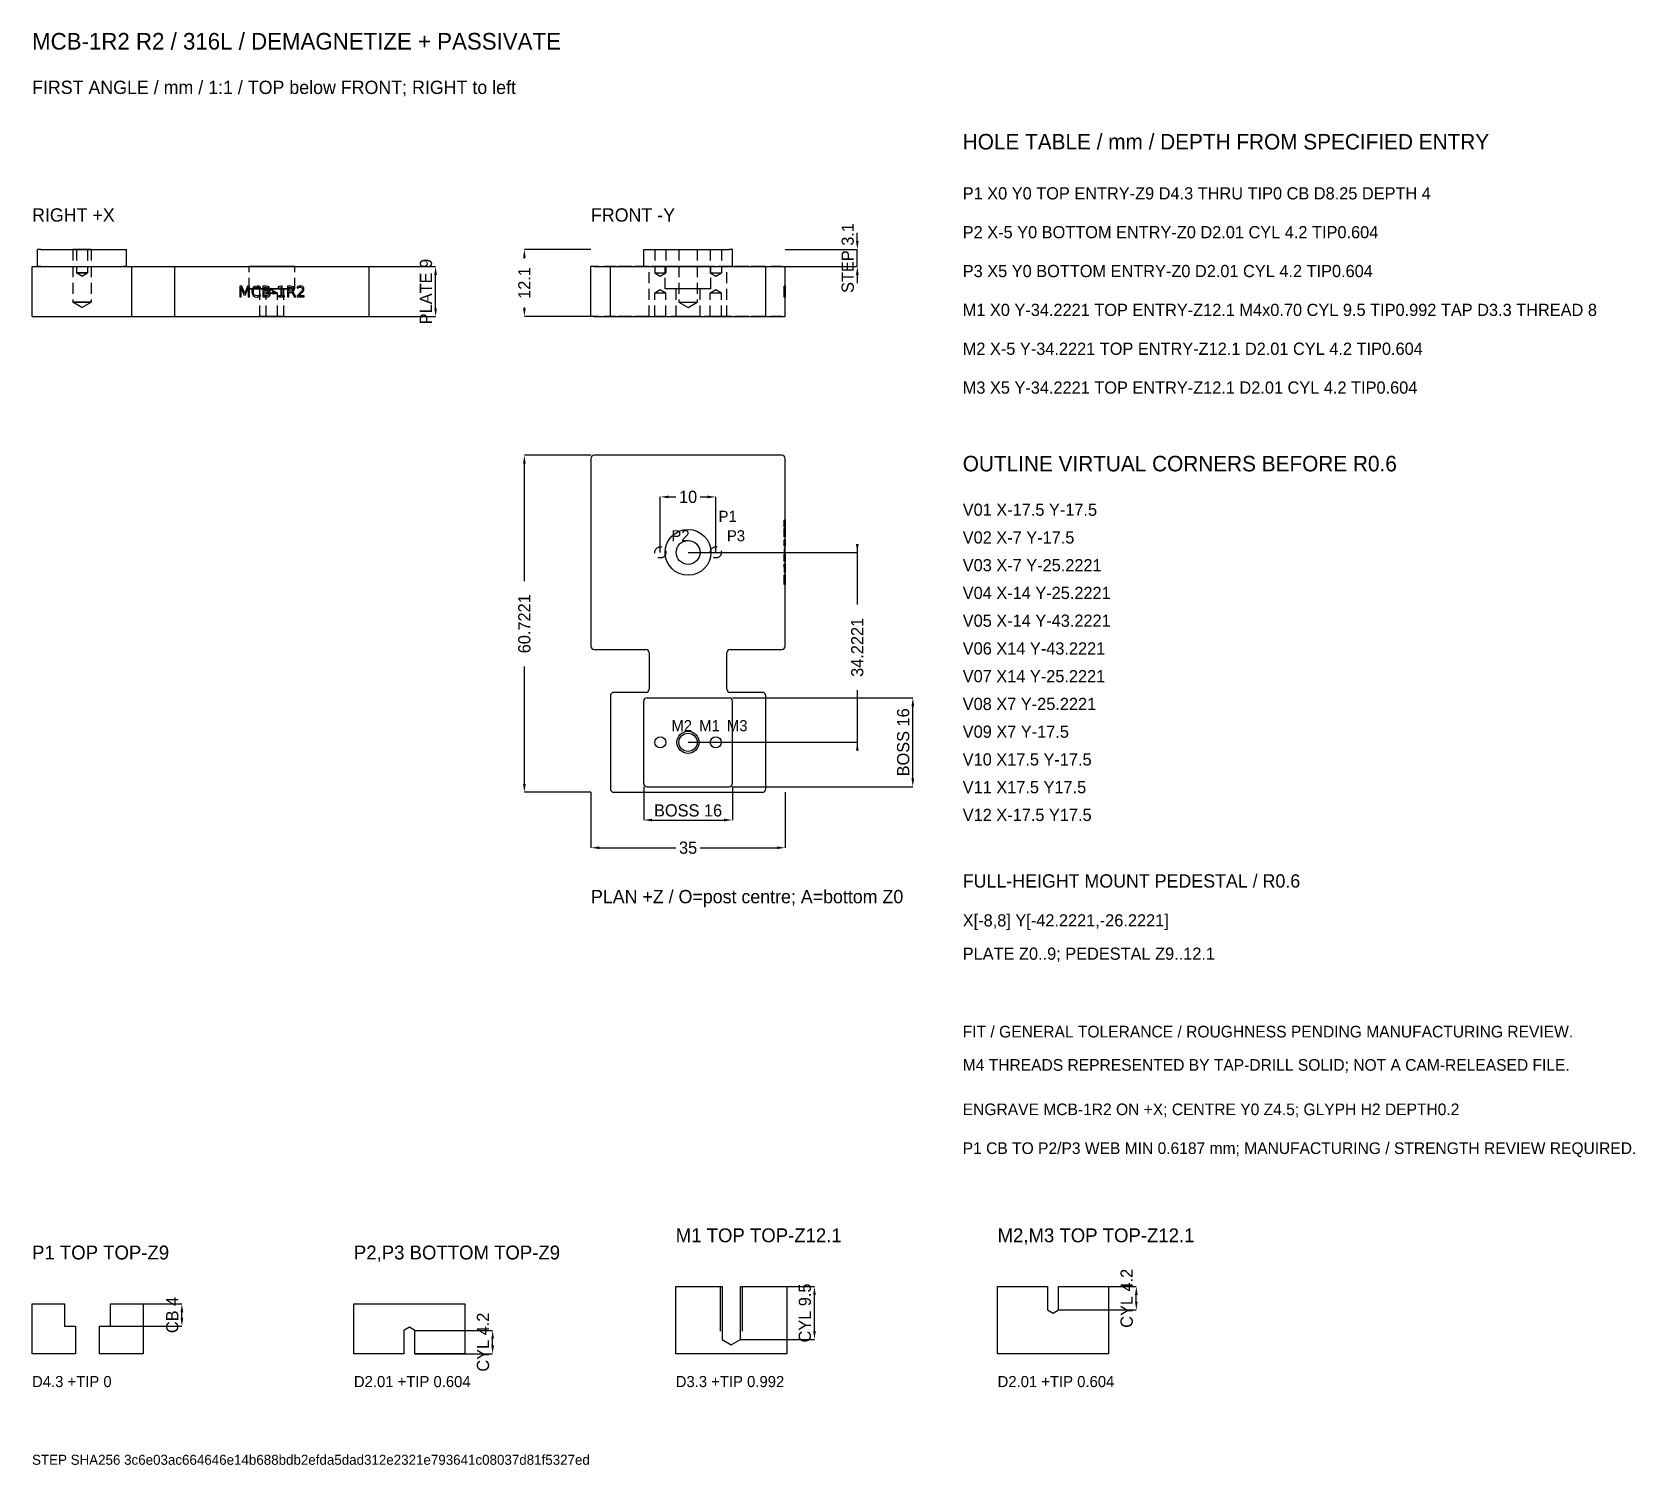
# Model space of a CAD drawing. Header units: millimetres. Extents: x -118 to 171, y -164 to 94.
import ezdxf

# ---------------------------------------------------------------- set-up
doc = ezdxf.new("R2010")
doc.units = ezdxf.units.MM
doc.linetypes.add('ZZHIDDEN', pattern=[3, 2, -1])
for name, color, linetype in [('DIMENSIONS', 3, 'CONTINUOUS'), ('HIDDEN', 8, 'ZZHIDDEN'), ('HOLE_IDS', 4, 'CONTINUOUS'), ('NOTES', 7, 'CONTINUOUS'), ('SECTION', 7, 'CONTINUOUS'), ('THREAD_NOMINAL', 8, 'CONTINUOUS'), ('VISIBLE', 7, 'CONTINUOUS')]:
    doc.layers.add(name, color=color, linetype=linetype)
doc.dimstyles.get("Standard").update_dxf_attribs({"dimtxt": 2.5, "dimasz": 2.5, "dimexe": 1.25, "dimexo": 0.625, "dimtad": 1, "dimcen": 2.5, "dimazin": 3, "dimtfac": 1, "dimtmove": 0, "dimatfit": 3})

msp = doc.modelspace()

# ---------------------------------------------------------------- texts
at = {"layer": 'HOLE_IDS'}
for s, p in [('P1', (5.5, 5.5)), ('P2', (-3, 2)), ('P3', (7, 2)), ('M2', (-3, -32.22209)), ('M1', (2, -32.22209)), ('M3', (7, -32.22209))]:
    msp.add_text(s, height=2, dxfattribs=at).set_placement(p)
at = {"layer": 'NOTES'}
for s, height, p in [('MCB-1R2 R2 / 316L / DEMAGNETIZE + PASSIVATE', 3, (-118.22209, 90.6)), ('FIRST ANGLE / mm / 1:1 / TOP below FRONT; RIGHT to left', 2.4, (-118.22209, 82.6)), ('HOLE TABLE / mm / DEPTH FROM SPECIFIED ENTRY', 2.8, (49.5, 72.6)), ('P1 X0 Y0 TOP ENTRY-Z9 D4.3 THRU TIP0 CB D8.25 DEPTH 4', 2.2, (49.5, 63.6)), ('RIGHT +X', 2.4, (-118.22209, 59.6)), ('FRONT -Y', 2.4, (-17.5, 59.6)), ('P2 X-5 Y0 BOTTOM ENTRY-Z0 D2.01 CYL 4.2 TIP0.604', 2.2, (49.5, 56.6)), ('P3 X5 Y0 BOTTOM ENTRY-Z0 D2.01 CYL 4.2 TIP0.604', 2.2, (49.5, 49.6)), ('M1 X0 Y-34.2221 TOP ENTRY-Z12.1 M4x0.70 CYL 9.5 TIP0.992 TAP D3.3 THREAD 8', 2.2, (49.5, 42.6)), ('M2 X-5 Y-34.2221 TOP ENTRY-Z12.1 D2.01 CYL 4.2 TIP0.604', 2.2, (49.5, 35.6)), ('M3 X5 Y-34.2221 TOP ENTRY-Z12.1 D2.01 CYL 4.2 TIP0.604', 2.2, (49.5, 28.6)), ('OUTLINE VIRTUAL CORNERS BEFORE R0.6', 2.8, (49.5, 14.6)), ('V01 X-17.5 Y-17.5', 2.2, (49.5, 6.6)), ('V02 X-7 Y-17.5', 2.2, (49.5, 1.6)), ('V03 X-7 Y-25.2221', 2.2, (49.5, -3.4)), ('V04 X-14 Y-25.2221', 2.2, (49.5, -8.4)), ('V05 X-14 Y-43.2221', 2.2, (49.5, -13.4)), ('V06 X14 Y-43.2221', 2.2, (49.5, -18.4)), ('V07 X14 Y-25.2221', 2.2, (49.5, -23.4)), ('V08 X7 Y-25.2221', 2.2, (49.5, -28.4)), ('V09 X7 Y-17.5', 2.2, (49.5, -33.4)), ('V10 X17.5 Y-17.5', 2.2, (49.5, -38.4)), ('V11 X17.5 Y17.5', 2.2, (49.5, -43.4)), ('V12 X-17.5 Y17.5', 2.2, (49.5, -48.4)), ('FULL-HEIGHT MOUNT PEDESTAL / R0.6', 2.4, (49.5, -60.4)), ('PLAN +Z / O=post centre; A=bottom Z0', 2.4, (-17.5, -63.22209)), ('X[-8,8] Y[-42.2221,-26.2221]', 2.2, (49.5, -67.4)), ('PLATE Z0..9; PEDESTAL Z9..12.1', 2.2, (49.5, -73.4)), ('FIT / GENERAL TOLERANCE / ROUGHNESS PENDING MANUFACTURING REVIEW.', 2.1, (49.5, -87.4)), ('M4 THREADS REPRESENTED BY TAP-DRILL SOLID; NOT A CAM-RELEASED FILE.', 2.1, (49.5, -93.4)), ('ENGRAVE MCB-1R2 ON +X; CENTRE Y0 Z4.5; GLYPH H2 DEPTH0.2', 2.1, (49.5, -101.4)), ('P1 CB TO P2/P3 WEB MIN 0.6187 mm; MANUFACTURING / STRENGTH REVIEW REQUIRED.', 2.1, (49.5, -108.4)), ('M1 TOP TOP-Z12.1', 2.5, (-2.22209, -124.3)), ('M2,M3 TOP TOP-Z12.1', 2.5, (55.77791, -124.3)), ('P1 TOP TOP-Z9', 2.5, (-118.22209, -127.4)), ('P2,P3 BOTTOM TOP-Z9', 2.5, (-60.22209, -127.4)), ('D4.3 +TIP 0', 2, (-118.22209, -150.4)), ('D2.01 +TIP 0.604', 2, (-60.22209, -150.4)), ('D3.3 +TIP 0.992', 2, (-2.22209, -150.4)), ('D2.01 +TIP 0.604', 2, (55.77791, -150.4)), ('STEP SHA256 3c6e03ac664646e14b688bdb2efda5dad312e2321e793641c08037d81f5327ed', 1.8, (-118.22209, -164.4))]:
    msp.add_text(s, height=height, dxfattribs=at).set_placement(p)

# ---------------------------------------------------------------- blocks, each defined once
blk = doc.blocks.new('_CLOSEDFILLED')
at = {"color": 0, "linetype": 'BYBLOCK'}
blk.add_solid([(-1, 0.16), (0, 0), (-1, -0.16)], dxfattribs=at)
blk = doc.blocks.new('*D1')
for p, q in [((-17.5, -43.22), (-17.5, -53.22)), ((17.5, -43.22), (17.5, -53.22)), ((-16, -53.22), (-2.2, -53.22)), ((2.2, -53.22), (16, -53.22))]:
    blk.add_line(p, q)
at = {"layer": 'Defpoints'}
for p in [(-17.5, -43.22), (17.5, -43.22), (-17.5, -53.22)]:
    blk.add_point(p, dxfattribs=at)
at = {"layer": 'DIMENSIONS', "xscale": 1.5, "yscale": 1.5, "rotation": 180}
blk.add_blockref('_CLOSEDFILLED', (-17.5, -53.22), dxfattribs=at)
at = {"layer": 'DIMENSIONS', "xscale": 1.5, "yscale": 1.5}
blk.add_blockref('_CLOSEDFILLED', (17.5, -53.22), dxfattribs=at)
at = {"layer": 'DIMENSIONS', "insert": (0, -53.22), "char_height": 2.2, "attachment_point": 5}
blk.add_mtext('35', dxfattribs=at)
blk = doc.blocks.new('*D2')
for p, q in [((-17.5, 17.5), (-29.5, 17.5)), ((-29.5, -5.16), (-29.5, 16)), ((-29.5, -41.72), (-29.5, -20.56)), ((-17.5, -43.22), (-29.5, -43.22))]:
    blk.add_line(p, q)
at = {"layer": 'Defpoints'}
for p in [(-17.5, 17.5), (-29.5, -43.22), (-17.5, -43.22)]:
    blk.add_point(p, dxfattribs=at)
at = {"layer": 'DIMENSIONS', "xscale": 1.5, "yscale": 1.5}
for p, rotation in [((-29.5, 17.5), 90), ((-29.5, -43.22), 270)]:
    blk.add_blockref('_CLOSEDFILLED', p, dxfattribs=dict(at, rotation=rotation))
at = {"layer": 'DIMENSIONS', "insert": (-29.5, -12.86), "char_height": 2.2, "attachment_point": 5, "rotation": 90}
blk.add_mtext('60.7221', dxfattribs=at)
blk = doc.blocks.new('*D3')
for p, q in [((-17.5, 54.6), (-29.5, 54.6)), ((-29.5, 52.95), (-29.5, 53.1)), ((-29.5, 44), (-29.5, 44.15)), ((-17.5, 42.5), (-29.5, 42.5))]:
    blk.add_line(p, q)
at = {"layer": 'Defpoints'}
for p in [(-17.5, 54.6), (-29.5, 42.5), (-17.5, 42.5)]:
    blk.add_point(p, dxfattribs=at)
at = {"layer": 'DIMENSIONS', "xscale": 1.5, "yscale": 1.5}
for p, rotation in [((-29.5, 54.6), 90), ((-29.5, 42.5), 270)]:
    blk.add_blockref('_CLOSEDFILLED', p, dxfattribs=dict(at, rotation=rotation))
at = {"layer": 'DIMENSIONS', "insert": (-29.5, 48.55), "char_height": 2.2, "attachment_point": 5, "rotation": 90}
blk.add_mtext('12.1', dxfattribs=at)
blk = doc.blocks.new('*D4')
for p, q in [((-57.5, 51.5), (-45.5, 51.5)), ((-45.5, 44), (-45.5, 50)), ((-57.5, 42.5), (-45.5, 42.5))]:
    blk.add_line(p, q)
at = {"layer": 'Defpoints'}
for p in [(-57.5, 51.5), (-57.5, 42.5), (-45.5, 42.5)]:
    blk.add_point(p, dxfattribs=at)
at = {"layer": 'DIMENSIONS', "xscale": 1.5, "yscale": 1.5}
for p, rotation in [((-45.5, 51.5), 90), ((-45.5, 42.5), 270)]:
    blk.add_blockref('_CLOSEDFILLED', p, dxfattribs=dict(at, rotation=rotation))
at = {"layer": 'DIMENSIONS', "insert": (-47.225, 47), "char_height": 2.2, "attachment_point": 5, "rotation": 90}
blk.add_mtext('PLATE 9', dxfattribs=at)
blk = doc.blocks.new('*D5')
for p, q in [((30.5, 56.1), (30.5, 57.6)), ((17.5, 54.6), (30.5, 54.6)), ((30.5, 51.5), (30.5, 54.6)), ((17.5, 51.5), (30.5, 51.5)), ((30.5, 50), (30.5, 48.5))]:
    blk.add_line(p, q)
at = {"layer": 'Defpoints'}
for p in [(17.5, 54.6), (17.5, 51.5), (30.5, 51.5)]:
    blk.add_point(p, dxfattribs=at)
at = {"layer": 'DIMENSIONS', "xscale": 1.5, "yscale": 1.5}
for p, rotation in [((30.5, 54.6), 270), ((30.5, 51.5), 90)]:
    blk.add_blockref('_CLOSEDFILLED', p, dxfattribs=dict(at, rotation=rotation))
at = {"layer": 'DIMENSIONS', "insert": (28.775, 53.05), "char_height": 2.2, "attachment_point": 5, "rotation": 90}
blk.add_mtext('STEP 3.1', dxfattribs=at)
blk = doc.blocks.new('*D6')
for p, q in [((-8, -42.22), (-8, -48.22)), ((8, -42.22), (8, -48.22)), ((-6.5, -48.22), (6.5, -48.22))]:
    blk.add_line(p, q)
at = {"layer": 'Defpoints'}
for p in [(-8, -42.22), (8, -42.22), (-8, -48.22)]:
    blk.add_point(p, dxfattribs=at)
at = {"layer": 'DIMENSIONS', "xscale": 1.5, "yscale": 1.5, "rotation": 180}
blk.add_blockref('_CLOSEDFILLED', (-8, -48.22), dxfattribs=at)
at = {"layer": 'DIMENSIONS', "xscale": 1.5, "yscale": 1.5}
blk.add_blockref('_CLOSEDFILLED', (8, -48.22), dxfattribs=at)
at = {"layer": 'DIMENSIONS', "insert": (0, -46.5), "char_height": 2.2, "attachment_point": 5}
blk.add_mtext('BOSS 16', dxfattribs=at)
blk = doc.blocks.new('*D7')
for p, q in [((8, -26.22), (40.5, -26.22)), ((40.5, -40.72), (40.5, -27.72)), ((8, -42.22), (40.5, -42.22))]:
    blk.add_line(p, q)
at = {"layer": 'Defpoints'}
for p in [(8, -26.22), (8, -42.22), (40.5, -42.22)]:
    blk.add_point(p, dxfattribs=at)
at = {"layer": 'DIMENSIONS', "xscale": 1.5, "yscale": 1.5}
for p, rotation in [((40.5, -26.22), 90), ((40.5, -42.22), 270)]:
    blk.add_blockref('_CLOSEDFILLED', p, dxfattribs=dict(at, rotation=rotation))
at = {"layer": 'DIMENSIONS', "insert": (38.77, -34.22), "char_height": 2.2, "attachment_point": 5, "rotation": 90}
blk.add_mtext('BOSS 16', dxfattribs=at)
blk = doc.blocks.new('*D8')
for p, q in [((0, 0), (30.5, 0)), ((30.5, 1.5), (30.5, -9.41)), ((30.5, -24.81), (30.5, -35.72)), ((0, -34.22), (30.5, -34.22))]:
    blk.add_line(p, q)
at = {"layer": 'Defpoints'}
for p in [(0, 0), (30.5, 0), (0, -34.22)]:
    blk.add_point(p, dxfattribs=at)
at = {"layer": 'DIMENSIONS', "xscale": 1.5, "yscale": 1.5}
for p, rotation in [((30.5, 0), 270), ((30.5, -34.22), 90)]:
    blk.add_blockref('_CLOSEDFILLED', p, dxfattribs=dict(at, rotation=rotation))
at = {"layer": 'DIMENSIONS', "insert": (30.5, -17.11), "char_height": 2.2, "attachment_point": 5, "rotation": 90}
blk.add_mtext('34.2221', dxfattribs=at)
blk = doc.blocks.new('*D9')
for p, q in [((-5, 0), (-5, 10)), ((-3.5, 10), (-2.2, 10)), ((2.2, 10), (3.5, 10)), ((5, 0), (5, 10))]:
    blk.add_line(p, q)
at = {"layer": 'Defpoints'}
for p in [(-5, 10), (-5, 0), (5, 0)]:
    blk.add_point(p, dxfattribs=at)
at = {"layer": 'DIMENSIONS', "xscale": 1.5, "yscale": 1.5, "rotation": 180}
blk.add_blockref('_CLOSEDFILLED', (-5, 10), dxfattribs=at)
at = {"layer": 'DIMENSIONS', "xscale": 1.5, "yscale": 1.5}
blk.add_blockref('_CLOSEDFILLED', (5, 10), dxfattribs=at)
at = {"layer": 'DIMENSIONS', "insert": (0, 10), "char_height": 2.2, "attachment_point": 5}
blk.add_mtext('10', dxfattribs=at)
blk = doc.blocks.new('*D10')
for p, q in [((-104.1, -135.4), (-91.22, -135.4)), ((-91.22, -137.9), (-91.22, -136.9)), ((-104.1, -139.4), (-91.22, -139.4))]:
    blk.add_line(p, q)
at = {"layer": 'Defpoints'}
for p in [(-104.1, -135.4), (-104.1, -139.4), (-91.22, -139.4)]:
    blk.add_point(p, dxfattribs=at)
at = {"layer": 'DIMENSIONS', "xscale": 1.5, "yscale": 1.5}
for p, rotation in [((-91.22, -135.4), 90), ((-91.22, -139.4), 270)]:
    blk.add_blockref('_CLOSEDFILLED', p, dxfattribs=dict(at, rotation=rotation))
at = {"layer": 'DIMENSIONS', "insert": (-92.95, -137.4), "char_height": 2.2, "attachment_point": 5, "rotation": 90}
blk.add_mtext('CB 4', dxfattribs=at)
blk = doc.blocks.new('*D11')
for p, q in [((-49.22, -140.2), (-35.22, -140.2)), ((-49.22, -144.4), (-35.22, -144.4)), ((-35.22, -142.9), (-35.22, -141.7))]:
    blk.add_line(p, q)
at = {"layer": 'Defpoints'}
for p in [(-49.22, -140.2), (-49.22, -144.4), (-35.22, -144.4)]:
    blk.add_point(p, dxfattribs=at)
at = {"layer": 'DIMENSIONS', "xscale": 1.5, "yscale": 1.5}
for p, rotation in [((-35.22, -140.2), 90), ((-35.22, -144.4), 270)]:
    blk.add_blockref('_CLOSEDFILLED', p, dxfattribs=dict(at, rotation=rotation))
at = {"layer": 'DIMENSIONS', "insert": (-36.95, -142.3), "char_height": 2.2, "attachment_point": 5, "rotation": 90}
blk.add_mtext('CYL 4.2', dxfattribs=at)
blk = doc.blocks.new('*D12')
for p, q in [((9.43, -132.3), (22.78, -132.3)), ((22.78, -140.3), (22.78, -133.8)), ((9.43, -141.8), (22.78, -141.8))]:
    blk.add_line(p, q)
at = {"layer": 'Defpoints'}
for p in [(9.43, -132.3), (9.43, -141.8), (22.78, -141.8)]:
    blk.add_point(p, dxfattribs=at)
at = {"layer": 'DIMENSIONS', "xscale": 1.5, "yscale": 1.5}
for p, rotation in [((22.78, -132.3), 90), ((22.78, -141.8), 270)]:
    blk.add_blockref('_CLOSEDFILLED', p, dxfattribs=dict(at, rotation=rotation))
at = {"layer": 'DIMENSIONS', "insert": (21.05, -137.05), "char_height": 2.2, "attachment_point": 5, "rotation": 90}
blk.add_mtext('CYL 9.5', dxfattribs=at)
blk = doc.blocks.new('*D13')
for p, q in [((66.78, -132.3), (80.78, -132.3)), ((80.78, -135), (80.78, -133.8)), ((66.78, -136.5), (80.78, -136.5))]:
    blk.add_line(p, q)
at = {"layer": 'Defpoints'}
for p in [(66.78, -132.3), (66.78, -136.5), (80.78, -136.5)]:
    blk.add_point(p, dxfattribs=at)
at = {"layer": 'DIMENSIONS', "xscale": 1.5, "yscale": 1.5}
for p, rotation in [((80.78, -132.3), 90), ((80.78, -136.5), 270)]:
    blk.add_blockref('_CLOSEDFILLED', p, dxfattribs=dict(at, rotation=rotation))
at = {"layer": 'DIMENSIONS', "insert": (79.05, -134.4), "char_height": 2.2, "attachment_point": 5, "rotation": 90}
blk.add_mtext('CYL 4.2', dxfattribs=at)

# ---------------------------------------------------------------- dimensions: what is measured, and where the dimension line sits
at = {"layer": 'DIMENSIONS'}
for base, p1, p2, text, picture, middle in [((30.5, 51.5), (17.5, 51.5), (17.5, 54.6), 'STEP 3.1', '*D5', (28.775, 53.05)), ((-45.5, 42.5), (-57.5, 42.5), (-57.5, 51.5), 'PLATE 9', '*D4', (-47.225, 47)), ((40.5, -42.22209), (8, -42.22209), (8, -26.22209), 'BOSS 16', '*D7', (38.775, -34.22209)), ((80.77791, -136.5), (66.78291, -136.5), (66.78291, -132.3), 'CYL 4.2', '*D13', (79.05291, -134.4)), ((22.77791, -141.8), (9.42791, -141.8), (9.42791, -132.3), 'CYL 9.5', '*D12', (21.05291, -137.05)), ((-91.22209, -139.4), (-104.09709, -139.4), (-104.09709, -135.4), 'CB 4', '*D10', (-92.94709, -137.4)), ((-35.22209, -144.4), (-49.21709, -144.4), (-49.21709, -140.2), 'CYL 4.2', '*D11', (-36.94709, -142.3))]:
    dim = msp.add_linear_dim(base=base, p1=p1, p2=p2, angle=90, text=text, dimstyle='Standard', override={"dimtxt": 2.2, "dimasz": 1.5, "dimdec": 4, "dimdsep": 46}, dxfattribs=at)
    dim.commit()
    dim.dimension.update_dxf_attribs({"geometry": picture, "text_midpoint": middle})
for base, p1, p2, picture, middle in [((-29.5, 42.5), (-17.5, 42.5), (-17.5, 54.6), '*D3', (-29.5, 48.55)), ((-29.5, -43.22209), (-17.5, -43.22209), (-17.5, 17.5), '*D2', (-29.5, -12.86104)), ((30.5, 0), (0, 0), (0, -34.22209), '*D8', (30.5, -17.11104))]:
    dim = msp.add_linear_dim(base=base, p1=p1, p2=p2, angle=90, dimstyle='Standard', override={"dimtxt": 2.2, "dimasz": 1.5, "dimdec": 4, "dimdsep": 46}, dxfattribs=at)
    dim.commit()
    dim.dimension.update_dxf_attribs({"geometry": picture, "text_midpoint": middle})
for base, p1, p2, picture, middle in [((-5, 10), (-5, 0), (5, 0), '*D9', (0, 10)), ((-17.5, -53.22209), (-17.5, -43.22209), (17.5, -43.22209), '*D1', (0, -53.22209))]:
    dim = msp.add_linear_dim(base=base, p1=p1, p2=p2, dimstyle='Standard', override={"dimtxt": 2.2, "dimasz": 1.5, "dimdec": 4, "dimdsep": 46}, dxfattribs=at)
    dim.commit()
    dim.dimension.update_dxf_attribs({"geometry": picture, "text_midpoint": middle})
dim = msp.add_linear_dim(base=(-8, -48.22209), p1=(-8, -42.22209), p2=(8, -42.22209), text='BOSS 16', dimstyle='Standard', override={"dimtxt": 2.2, "dimasz": 1.5, "dimdec": 4, "dimdsep": 46}, dxfattribs=at)
dim.commit()
dim.dimension.update_dxf_attribs({"geometry": '*D6', "text_midpoint": (0, -46.49709)})

# ---------------------------------------------------------------- linework, layer by layer
at = {"layer": 'HIDDEN'}
for p, q in [((-110.87209, 54.6), (-110.87209, 45.1)), ((-110.22709, 54.6), (-110.22709, 50.4)), ((-108.21709, 54.6), (-108.21709, 50.4)), ((-107.57209, 54.6), (-107.57209, 45.1)), ((-6.005, 54.6), (-6.005, 50.4)), ((-3.995, 54.6), (-3.995, 50.4)), ((-1.65, 54.6), (-1.65, 45.1)), ((1.65, 54.6), (1.65, 45.1)), ((3.995, 54.6), (3.995, 50.4)), ((6.005, 54.6), (6.005, 50.4)), ((-116.62209, 51.5), (-101.82209, 51.5)), ((-109.22209, 49.796), (-110.22709, 50.4)), ((-109.22209, 49.796), (-108.21709, 50.4)), ((-79.125, 47.5), (-79.125, 51.5)), ((-70.875, 47.5), (-70.875, 51.5)), ((16.9, 51.5), (-16.9, 51.5)), ((-14, 51.5), (-7.6, 51.5)), ((-7.6, 51.5), (-13.4, 51.5)), ((7.4, 51.5), (-7.4, 51.5)), ((-7, 42.5), (-7, 51.5)), ((-6.005, 50.4), (-5, 49.796)), ((-5, 49.796), (-3.995, 50.4)), ((-4.125, 47.5), (-4.125, 51.5)), ((3.995, 50.4), (5, 49.796)), ((4.125, 47.5), (4.125, 51.5)), ((5, 49.796), (6.005, 50.4)), ((7, 42.5), (7, 51.5)), ((13.4, 51.5), (7.6, 51.5)), ((7.6, 51.5), (14, 51.5)), ((-77.15, 42.5), (-77.15, 47.5)), ((-75, 47.304), (-76.005, 46.7)), ((-76.005, 42.5), (-76.005, 46.7)), ((-75, 47.304), (-73.995, 46.7)), ((-73.995, 42.5), (-73.995, 46.7)), ((-72.85, 42.5), (-72.85, 47.5)), ((-5, 47.304), (-6.005, 46.7)), ((-6.005, 42.5), (-6.005, 46.7)), ((-3.995, 46.7), (-5, 47.304)), ((-3.995, 42.5), (-3.995, 46.7)), ((-2.15, 42.5), (-2.15, 47.5)), ((2.15, 42.5), (2.15, 47.5)), ((5, 47.304), (3.995, 46.7)), ((3.995, 42.5), (3.995, 46.7)), ((6.005, 46.7), (5, 47.304)), ((6.005, 42.5), (6.005, 46.7)), ((17.3, 47.99194), (17.3, 48)), ((17.5, 48), (17.3, 48)), ((17.3, 48), (17.3, 47.96251)), ((17.3, 47.93297), (17.3, 48)), ((17.3, 48), (17.3, 47.98854)), ((17.3, 47.96778), (17.3, 47.99194)), ((17.5, 47.99194), (17.3, 47.99194)), ((17.5, 47.98854), (17.3, 47.98854)), ((17.3, 47.98854), (17.3, 47.95414)), ((17.3, 47.9278), (17.3, 47.96778)), ((17.5, 47.96778), (17.3, 47.96778)), ((17.3, 46.0376), (17.3, 47.9653)), ((17.5, 47.9653), (17.3, 47.9653)), ((17.3, 47.9653), (17.3, 46.65358)), ((17.3, 47.9653), (17.3, 47.93431)), ((17.3, 47.87234), (17.3, 47.9653)), ((17.3, 47.9653), (17.3, 46.25697)), ((17.3, 47.9653), (17.3, 47.9307)), ((17.5, 47.96251), (17.3, 47.96251)), ((17.3, 47.96251), (17.3, 47.85003)), ((17.5, 47.95414), (17.3, 47.95414)), ((17.3, 47.95414), (17.3, 47.89682)), ((17.5, 47.93431), (17.3, 47.93431)), ((17.3, 47.93431), (17.3, 47.84136)), ((17.3, 47.73187), (17.3, 47.93297)), ((17.5, 47.93297), (17.3, 47.93297)), ((17.5, 47.9307), (17.3, 47.9307)), ((17.3, 47.9307), (17.3, 47.8269)), ((17.3, 47.87234), (17.3, 47.9278)), ((17.5, 47.9278), (17.3, 47.9278)), ((17.5, 47.89682), (17.3, 47.89682)), ((17.3, 47.89682), (17.3, 47.81657)), ((17.3, 47.63479), (17.3, 47.87234)), ((17.5, 47.87234), (17.3, 47.87234)), ((17.3, 47.60876), (17.3, 47.87234)), ((17.5, 47.85003), (17.3, 47.85003)), ((17.3, 47.85003), (17.3, 47.67527)), ((17.5, 47.84136), (17.3, 47.84136)), ((17.3, 47.84136), (17.3, 47.69128)), ((17.5, 47.8269), (17.3, 47.8269)), ((17.3, 47.8269), (17.3, 47.65369)), ((17.5, 47.81657), (17.3, 47.81657)), ((17.3, 47.81657), (17.3, 47.54183)), ((17.3, 47.7704), (17.3, 47.78558)), ((17.5, 47.78558), (17.3, 47.78558)), ((17.3, 47.78558), (17.3, 47.73508)), ((17.3, 47.75635), (17.3, 47.78062)), ((17.5, 47.78062), (17.3, 47.78062)), ((17.3, 47.78062), (17.3, 47.76999)), ((17.5, 47.7704), (17.3, 47.7704)), ((17.3, 47.72485), (17.3, 47.7704)), ((17.5, 47.76999), (17.3, 47.76999)), ((17.3, 47.76999), (17.3, 47.73807)), ((17.3, 47.68354), (17.3, 47.75635)), ((17.5, 47.75635), (17.3, 47.75635)), ((17.3, 47.7328), (17.3, 47.75088)), ((17.3, 47.75088), (17.3, 47.17001)), ((17.3, 47.72939), (17.3, 47.75088)), ((17.3, 47.75088), (17.3, 47.06672)), ((17.5, 47.75088), (17.3, 47.75088)), ((17.5, 47.73807), (17.3, 47.73807)), ((17.3, 47.73807), (17.3, 47.68447)), ((17.5, 47.73508), (17.3, 47.73508)), ((17.3, 47.73508), (17.3, 47.58356)), ((17.3, 47.67858), (17.3, 47.7328)), ((17.5, 47.7328), (17.3, 47.7328)), ((17.3, 47.41489), (17.3, 47.73187)), ((17.5, 47.73187), (17.3, 47.73187)), ((17.3, 46.0376), (17.3, 47.73022)), ((17.5, 47.73022), (17.3, 47.73022)), ((17.3, 47.73022), (17.3, 46.40818)), ((17.3, 47.66495), (17.3, 47.72939)), ((17.5, 47.72939), (17.3, 47.72939)), ((17.5, 47.72774), (17.3, 47.72774)), ((17.3, 47.72774), (17.3, 47.63479)), ((17.3, 46.25697), (17.3, 47.72774)), ((17.3, 47.64894), (17.3, 47.72485)), ((17.5, 47.72485), (17.3, 47.72485)), ((17.5, 47.69128), (17.3, 47.69128)), ((17.3, 47.69128), (17.3, 47.48895)), ((17.5, 47.68447), (17.3, 47.68447)), ((17.3, 47.68447), (17.3, 47.60876)), ((17.3, 47.57261), (17.3, 47.68354)), ((17.5, 47.68354), (17.3, 47.68354)), ((17.3, 47.5879), (17.3, 47.67858)), ((17.5, 47.67858), (17.3, 47.67858)), ((17.5, 47.67527), (17.3, 47.67527)), ((17.3, 47.67527), (17.3, 47.45011)), ((17.3, 47.55825), (17.3, 47.66495)), ((17.5, 47.66495), (17.3, 47.66495)), ((17.5, 47.65369), (17.3, 47.65369)), ((17.3, 47.65369), (17.3, 47.41004)), ((17.3, 47.54183), (17.3, 47.64894)), ((17.5, 47.64894), (17.3, 47.64894)), ((17.5, 47.63479), (17.3, 47.63479)), ((17.5, 47.60876), (17.3, 47.60876)), ((17.3, 47.46044), (17.3, 47.5879)), ((17.5, 47.5879), (17.3, 47.5879)), ((17.5, 47.58356), (17.3, 47.58356)), ((17.3, 47.58356), (17.3, 47.3365)), ((17.3, 47.43317), (17.3, 47.57261)), ((17.5, 47.57261), (17.3, 47.57261)), ((17.3, 47.41004), (17.3, 47.55825)), ((17.5, 47.55825), (17.3, 47.55825)), ((17.5, 47.54183), (17.3, 47.54183)), ((17.5, 47.48895), (17.3, 47.48895)), ((17.3, 47.48895), (17.3, 47.32989)), ((17.3, 47.33216), (17.3, 47.46044)), ((17.5, 47.46044), (17.3, 47.46044)), ((17.5, 47.45011), (17.3, 47.45011)), ((17.3, 47.45011), (17.3, 47.33423)), ((17.3, 47.33815), (17.3, 47.43317)), ((17.5, 47.43317), (17.3, 47.43317)), ((17.3, 46.99938), (17.3, 47.41489)), ((17.5, 47.41489), (17.3, 47.41489)), ((17.5, 47.41004), (17.3, 47.41004)), ((17.3, 47.41004), (17.3, 47.24334)), ((17.3, 47.26152), (17.3, 47.41004)), ((17.3, 47.24148), (17.3, 47.33815)), ((17.5, 47.33815), (17.3, 47.33815)), ((17.5, 47.3365), (17.3, 47.3365)), ((17.3, 47.3365), (17.3, 46.99938)), ((17.5, 47.33423), (17.3, 47.33423)), ((17.3, 47.33423), (17.3, 47.22454)), ((17.3, 47.24148), (17.3, 47.33216)), ((17.5, 47.33216), (17.3, 47.33216)), ((17.5, 47.32989), (17.3, 47.32989)), ((17.3, 47.32989), (17.3, 47.20719)), ((17.3, 47.15389), (17.3, 47.26152)), ((17.5, 47.26152), (17.3, 47.26152)), ((17.5, 47.24334), (17.3, 47.24334)), ((17.3, 47.24334), (17.3, 47.10762)), ((17.3, 47.13324), (17.3, 47.24148)), ((17.5, 47.24148), (17.3, 47.24148)), ((17.3, 47.18787), (17.3, 47.24148)), ((17.5, 47.22454), (17.3, 47.22454)), ((17.3, 47.22454), (17.3, 47.10876)), ((17.5, 47.20719), (17.3, 47.20719)), ((17.3, 47.20719), (17.3, 47.12239)), ((17.3, 47.17001), (17.3, 47.18787)), ((17.5, 47.18787), (17.3, 47.18787)), ((17.5, 47.17001), (17.3, 47.17001)), ((17.3, 47.08851), (17.3, 47.15389)), ((17.5, 47.15389), (17.3, 47.15389)), ((17.3, 47.00351), (17.3, 47.13324)), ((17.5, 47.13324), (17.3, 47.13324)), ((17.5, 47.12239), (17.3, 47.12239)), ((17.3, 47.12239), (17.3, 47.07705)), ((17.5, 47.10876), (17.3, 47.10876)), ((17.3, 47.10876), (17.3, 46.97377)), ((17.5, 47.10762), (17.3, 47.10762)), ((17.3, 47.10762), (17.3, 47.0062)), ((17.3, 47.06672), (17.3, 47.08851)), ((17.5, 47.08851), (17.3, 47.08851)), ((17.5, 47.07705), (17.3, 47.07705)), ((17.3, 47.07705), (17.3, 47.01322)), ((17.5, 47.06672), (17.3, 47.06672)), ((17.5, 47.01322), (17.3, 47.01322)), ((17.3, 47.01322), (17.3, 46.90436)), ((17.5, 47.0062), (17.3, 47.0062)), ((17.3, 47.0062), (17.3, 46.94154)), ((17.3, 46.88236), (17.3, 47.00351)), ((17.5, 47.00351), (17.3, 47.00351)), ((17.5, 46.99938), (17.3, 46.99938)), ((17.3, 46.99938), (17.3, 46.66319)), ((17.3, 46.58469), (17.3, 46.99938)), ((17.5, 46.97377), (17.3, 46.97377)), ((17.3, 46.97377), (17.3, 46.90085)), ((17.3, 46.93658), (17.3, 46.95807)), ((17.3, 46.95807), (17.3, 46.25201)), ((17.5, 46.95807), (17.3, 46.95807)), ((17.5, 46.94154), (17.3, 46.94154)), ((17.3, 46.94154), (17.3, 46.89692)), ((17.3, 46.87213), (17.3, 46.93658)), ((17.5, 46.93658), (17.3, 46.93658)), ((17.5, 46.90436), (17.3, 46.90436)), ((17.3, 46.90436), (17.3, 46.75707)), ((17.5, 46.90085), (17.3, 46.90085)), ((17.3, 46.90085), (17.3, 46.75728)), ((17.5, 46.89692), (17.3, 46.89692)), ((17.3, 46.89692), (17.3, 46.82008)), ((17.3, 46.66928), (17.3, 46.88236)), ((17.5, 46.88236), (17.3, 46.88236)), ((17.3, 46.76276), (17.3, 46.87213)), ((17.5, 46.87213), (17.3, 46.87213)), ((17.3, 46.65606), (17.3, 46.86759)), ((17.5, 46.86759), (17.3, 46.86759)), ((17.3, 46.8365), (17.3, 46.8523)), ((17.5, 46.8523), (17.3, 46.8523)), ((17.3, 46.8523), (17.3, 46.0376)), ((17.3, 46.78909), (17.3, 46.8365)), ((17.5, 46.8365), (17.3, 46.8365)), ((17.5, 46.82008), (17.3, 46.82008)), ((17.3, 46.82008), (17.3, 46.70967)), ((17.3, 46.69325), (17.3, 46.78909)), ((17.5, 46.78909), (17.3, 46.78909)), ((17.3, 46.60566), (17.3, 46.76276)), ((17.5, 46.76276), (17.3, 46.76276)), ((17.3, 46.75728), (17.3, 46.54276)), ((17.5, 46.75707), (17.3, 46.75707)), ((17.3, 46.75707), (17.3, 46.57715)), ((17.5, 46.70967), (17.3, 46.70967)), ((17.3, 46.70967), (17.3, 46.56435)), ((17.3, 46.53212), (17.3, 46.69325)), ((17.5, 46.69325), (17.3, 46.69325)), ((17.3, 46.43689), (17.3, 46.66928)), ((17.5, 46.66319), (17.3, 46.66319)), ((17.3, 46.66319), (17.3, 46.41644)), ((17.5, 46.65606), (17.3, 46.65606)), ((17.5, 46.65358), (17.3, 46.65358)), ((17.3, 46.44939), (17.3, 46.60566)), ((17.5, 46.60566), (17.3, 46.60566)), ((17.3, 46.26771), (17.3, 46.58469)), ((17.5, 46.58469), (17.3, 46.58469)), ((17.5, 46.57715), (17.3, 46.57715)), ((17.3, 46.57715), (17.3, 46.34828)), ((17.5, 46.56435), (17.3, 46.56435)), ((17.3, 46.56435), (17.3, 46.0376)), ((17.3, 46.54276), (17.3, 46.25697)), ((17.3, 46.0376), (17.3, 46.53212)), ((17.5, 46.53212), (17.3, 46.53212)), ((17.3, 46.35137), (17.3, 46.45858)), ((17.5, 46.45858), (17.3, 46.45858)), ((17.3, 46.45858), (17.3, 46.18591)), ((17.3, 46.33919), (17.3, 46.44939)), ((17.5, 46.44939), (17.3, 46.44939)), ((17.3, 46.25697), (17.3, 46.43689)), ((17.5, 46.41644), (17.3, 46.41644)), ((17.3, 46.41644), (17.3, 46.26492)), ((17.5, 46.40818), (17.3, 46.40818)), ((17.3, 46.27515), (17.3, 46.35137)), ((17.5, 46.35137), (17.3, 46.35137)), ((17.5, 46.34828), (17.3, 46.34828)), ((17.3, 46.34828), (17.3, 46.17806)), ((17.3, 46.27381), (17.3, 46.33919)), ((17.5, 46.33919), (17.3, 46.33919)), ((17.3, 46.2296), (17.3, 46.27515)), ((17.5, 46.27515), (17.3, 46.27515)), ((17.3, 46.25201), (17.3, 46.27381)), ((17.5, 46.27381), (17.3, 46.27381)), ((17.3, 46.06693), (17.3, 46.26771)), ((17.5, 46.26771), (17.3, 46.26771)), ((17.5, 46.26492), (17.3, 46.26492)), ((17.3, 46.26492), (17.3, 46.21442)), ((17.5, 46.25697), (17.3, 46.25697)), ((17.3, 46.25697), (17.3, 46.0376)), ((17.5, 46.25201), (17.3, 46.25201)), ((17.3, 46.21442), (17.3, 46.2296)), ((17.5, 46.2296), (17.3, 46.2296)), ((17.5, 47.96251), (17.5, 48)), ((17.5, 48), (17.5, 47.99194)), ((17.5, 47.98854), (17.5, 48)), ((17.5, 48), (17.5, 47.93297)), ((17.5, 47.99194), (17.5, 47.96778)), ((17.5, 47.95414), (17.5, 47.98854)), ((17.5, 47.96778), (17.5, 47.9278)), ((17.5, 46.0376), (17.5, 47.9653)), ((17.5, 47.9653), (17.5, 46.65358)), ((17.5, 47.93431), (17.5, 47.9653)), ((17.5, 46.25697), (17.5, 47.9653)), ((17.5, 47.9653), (17.5, 47.87234)), ((17.5, 47.9307), (17.5, 47.9653)), ((17.5, 47.85003), (17.5, 47.96251)), ((17.5, 47.89682), (17.5, 47.95414)), ((17.5, 47.84136), (17.5, 47.93431)), ((17.5, 47.93297), (17.5, 47.73187)), ((17.5, 47.8269), (17.5, 47.9307)), ((17.5, 47.9278), (17.5, 47.87234)), ((17.5, 47.81657), (17.5, 47.89682)), ((17.5, 47.87234), (17.5, 47.63479)), ((17.5, 47.87234), (17.5, 47.60876)), ((17.5, 47.67527), (17.5, 47.85003)), ((17.5, 47.69128), (17.5, 47.84136)), ((17.5, 47.65369), (17.5, 47.8269)), ((17.5, 47.54183), (17.5, 47.81657)), ((17.5, 47.78558), (17.5, 47.7704)), ((17.5, 47.73508), (17.5, 47.78558)), ((17.5, 47.76999), (17.5, 47.78062)), ((17.5, 47.78062), (17.5, 47.75635)), ((17.5, 47.7704), (17.5, 47.72485)), ((17.5, 47.73807), (17.5, 47.76999)), ((17.5, 47.75635), (17.5, 47.68354)), ((17.5, 47.75088), (17.5, 47.7328)), ((17.5, 47.17001), (17.5, 47.75088)), ((17.5, 47.75088), (17.5, 47.72939)), ((17.5, 47.06672), (17.5, 47.75088)), ((17.5, 47.68447), (17.5, 47.73807)), ((17.5, 47.58356), (17.5, 47.73508)), ((17.5, 47.7328), (17.5, 47.67858)), ((17.5, 47.73187), (17.5, 47.41489)), ((17.5, 46.0376), (17.5, 47.73022)), ((17.5, 47.73022), (17.5, 46.40818)), ((17.5, 47.72939), (17.5, 47.66495)), ((17.5, 47.63479), (17.5, 47.72774)), ((17.5, 47.72774), (17.5, 46.25697)), ((17.5, 47.72485), (17.5, 47.64894)), ((17.5, 47.48895), (17.5, 47.69128)), ((17.5, 47.60876), (17.5, 47.68447)), ((17.5, 47.68354), (17.5, 47.57261)), ((17.5, 47.67858), (17.5, 47.5879)), ((17.5, 47.45011), (17.5, 47.67527)), ((17.5, 47.66495), (17.5, 47.55825)), ((17.5, 47.41004), (17.5, 47.65369)), ((17.5, 47.64894), (17.5, 47.54183)), ((17.5, 47.5879), (17.5, 47.46044)), ((17.5, 47.3365), (17.5, 47.58356)), ((17.5, 47.57261), (17.5, 47.43317)), ((17.5, 47.55825), (17.5, 47.41004)), ((17.5, 47.32989), (17.5, 47.48895)), ((17.5, 47.46044), (17.5, 47.33216)), ((17.5, 47.33423), (17.5, 47.45011)), ((17.5, 47.43317), (17.5, 47.33815)), ((17.5, 47.41489), (17.5, 46.99938)), ((17.5, 47.24334), (17.5, 47.41004)), ((17.5, 47.41004), (17.5, 47.26152)), ((17.5, 47.33815), (17.5, 47.24148)), ((17.5, 46.99938), (17.5, 47.3365)), ((17.5, 47.22454), (17.5, 47.33423)), ((17.5, 47.33216), (17.5, 47.24148)), ((17.5, 47.20719), (17.5, 47.32989)), ((17.5, 47.26152), (17.5, 47.15389)), ((17.5, 47.10762), (17.5, 47.24334)), ((17.5, 47.24148), (17.5, 47.13324)), ((17.5, 47.24148), (17.5, 47.18787)), ((17.5, 47.10876), (17.5, 47.22454)), ((17.5, 47.12239), (17.5, 47.20719)), ((17.5, 47.18787), (17.5, 47.17001)), ((17.5, 47.15389), (17.5, 47.08851)), ((17.5, 47.13324), (17.5, 47.00351)), ((17.5, 47.07705), (17.5, 47.12239)), ((17.5, 46.97377), (17.5, 47.10876)), ((17.5, 47.0062), (17.5, 47.10762)), ((17.5, 47.08851), (17.5, 47.06672)), ((17.5, 47.01322), (17.5, 47.07705)), ((17.5, 46.90436), (17.5, 47.01322)), ((17.5, 46.94154), (17.5, 47.0062)), ((17.5, 47.00351), (17.5, 46.88236)), ((17.5, 46.99938), (17.5, 46.58469)), ((17.5, 46.66319), (17.5, 46.99938)), ((17.5, 46.90085), (17.5, 46.97377)), ((17.5, 46.95807), (17.5, 46.93658)), ((17.5, 46.25201), (17.5, 46.95807)), ((17.5, 46.89692), (17.5, 46.94154)), ((17.5, 46.93658), (17.5, 46.87213)), ((17.5, 46.75707), (17.5, 46.90436)), ((17.5, 46.75728), (17.5, 46.90085)), ((17.5, 46.82008), (17.5, 46.89692)), ((17.5, 46.88236), (17.5, 46.66928)), ((17.5, 46.87213), (17.5, 46.76276)), ((17.5, 46.65606), (17.5, 46.86759)), ((17.5, 46.0376), (17.5, 46.8523)), ((17.5, 46.8523), (17.5, 46.8365)), ((17.5, 46.8365), (17.5, 46.78909)), ((17.5, 46.70967), (17.5, 46.82008)), ((17.5, 46.78909), (17.5, 46.69325)), ((17.5, 46.76276), (17.5, 46.60566)), ((17.5, 46.54276), (17.5, 46.75728)), ((17.5, 46.57715), (17.5, 46.75707)), ((17.5, 46.56435), (17.5, 46.70967)), ((17.5, 46.69325), (17.5, 46.53212)), ((17.5, 46.66928), (17.5, 46.43689)), ((17.5, 46.41644), (17.5, 46.66319)), ((17.5, 46.60566), (17.5, 46.44939)), ((17.5, 46.58469), (17.5, 46.26771)), ((17.5, 46.34828), (17.5, 46.57715)), ((17.5, 46.0376), (17.5, 46.56435)), ((17.5, 46.25697), (17.5, 46.54276)), ((17.5, 46.53212), (17.5, 46.0376)), ((17.5, 46.18591), (17.5, 46.45858)), ((17.5, 46.45858), (17.5, 46.35137)), ((17.5, 46.44939), (17.5, 46.33919)), ((17.5, 46.43689), (17.5, 46.25697)), ((17.5, 46.26492), (17.5, 46.41644)), ((17.5, 46.35137), (17.5, 46.27515)), ((17.5, 46.17806), (17.5, 46.34828)), ((17.5, 46.33919), (17.5, 46.27381)), ((17.5, 46.27515), (17.5, 46.2296)), ((17.5, 46.27381), (17.5, 46.25201)), ((17.5, 46.26771), (17.5, 46.06693)), ((17.5, 46.21442), (17.5, 46.26492)), ((17.5, 46.25697), (17.5, 46.0376)), ((17.5, 46.2296), (17.5, 46.21442)), ((-109.22209, 44.108), (-110.87209, 45.1)), ((-109.22209, 44.108), (-107.57209, 45.1)), ((-1.65, 45.1), (0, 44.108)), ((0, 44.108), (1.65, 45.1)), ((17.5, 46.21442), (17.3, 46.21442)), ((17.5, 46.18591), (17.3, 46.18591)), ((17.3, 46.18591), (17.3, 46.10452)), ((17.5, 46.17806), (17.3, 46.17806)), ((17.3, 46.17806), (17.3, 46.07271)), ((17.5, 46.10452), (17.3, 46.10452)), ((17.3, 46.10452), (17.3, 46.04627)), ((17.5, 46.07271), (17.3, 46.07271)), ((17.3, 46.07271), (17.3, 46.0376)), ((17.3, 46), (17.3, 46.06693)), ((17.5, 46.06693), (17.3, 46.06693)), ((17.5, 46.04627), (17.3, 46.04627)), ((17.3, 46.04627), (17.3, 46.01157)), ((17.5, 46.0376), (17.3, 46.0376)), ((17.5, 46.01157), (17.3, 46.01157)), ((17.3, 46.01157), (17.3, 46)), ((17.5, 46), (17.3, 46)), ((17.5, 46.10452), (17.5, 46.18591)), ((17.5, 46.07271), (17.5, 46.17806)), ((17.5, 46.04627), (17.5, 46.10452)), ((17.5, 46.0376), (17.5, 46.07271)), ((17.5, 46.06693), (17.5, 46)), ((17.5, 46.01157), (17.5, 46.04627)), ((17.5, 46), (17.5, 46.01157)), ((16.9, 42.5), (-16.9, 42.5)), ((-14, 42.5), (-7.6, 42.5)), ((-7.6, 42.5), (-13.4, 42.5)), ((13.4, 42.5), (7.6, 42.5)), ((7.6, 42.5), (14, 42.5)), ((17.5, 5.78661), (17.3, 5.78661)), ((17.3, 5.78661), (17.3, 4.5629)), ((17.3, 4.87647), (17.3, 5.78661)), ((17.5, 5.78661), (17.5, 4.87647)), ((17.5, 4.5629), (17.5, 5.78661)), ((17.3, 5.73177), (17.3, 5.77629)), ((17.5, 5.77629), (17.3, 5.77629)), ((17.3, 5.77629), (17.3, 5.76513)), ((17.5, 5.76513), (17.3, 5.76513)), ((17.3, 5.76513), (17.3, 5.73167)), ((17.3, 5.59822), (17.3, 5.73177)), ((17.5, 5.73177), (17.3, 5.73177)), ((17.5, 5.73167), (17.3, 5.73167)), ((17.3, 5.73167), (17.3, 5.66908)), ((17.5, 5.66908), (17.3, 5.66908)), ((17.3, 5.66908), (17.3, 5.56972)), ((17.3, 5.3898), (17.3, 5.59822)), ((17.5, 5.59822), (17.3, 5.59822)), ((17.5, 5.56972), (17.3, 5.56972)), ((17.3, 5.56972), (17.3, 5.50227)), ((17.3, 5.50186), (17.3, 5.51436)), ((17.5, 5.51436), (17.3, 5.51436)), ((17.3, 5.51436), (17.3, 5.4874)), ((17.5, 5.50227), (17.3, 5.50227)), ((17.3, 5.50227), (17.3, 5.36439)), ((17.3, 5.46437), (17.3, 5.50186)), ((17.5, 5.50186), (17.3, 5.50186)), ((17.5, 5.4874), (17.3, 5.4874)), ((17.3, 5.4874), (17.3, 5.40653)), ((17.3, 5.39589), (17.3, 5.46437)), ((17.5, 5.46437), (17.3, 5.46437)), ((17.5, 5.40653), (17.3, 5.40653)), ((17.3, 5.40653), (17.3, 5.28238)), ((17.3, 5.28961), (17.3, 5.39589)), ((17.5, 5.39589), (17.3, 5.39589)), ((17.3, 5.12064), (17.3, 5.3898)), ((17.5, 5.3898), (17.3, 5.3898)), ((17.3, 5.36439), (17.3, 5.15606)), ((17.3, 5.1762), (17.3, 5.28961)), ((17.5, 5.28961), (17.3, 5.28961)), ((17.5, 5.28238), (17.3, 5.28238)), ((17.3, 5.28238), (17.3, 5.12559)), ((17.3, 4.96736), (17.3, 5.1762)), ((17.5, 5.1762), (17.3, 5.1762)), ((17.3, 5.15606), (17.3, 4.87647)), ((17.5, 5.12559), (17.3, 5.12559)), ((17.3, 5.12559), (17.3, 4.99948)), ((17.3, 5.00114), (17.3, 5.12064)), ((17.5, 5.12064), (17.3, 5.12064)), ((17.3, 4.86986), (17.3, 5.00114)), ((17.5, 5.00114), (17.3, 5.00114)), ((17.5, 4.99948), (17.3, 4.99948)), ((17.3, 4.99948), (17.3, 4.86656)), ((17.3, 4.73817), (17.3, 4.96736)), ((17.5, 4.87647), (17.3, 4.87647)), ((17.3, 4.72795), (17.3, 4.86986)), ((17.5, 4.86986), (17.3, 4.86986)), ((17.5, 4.86656), (17.3, 4.86656)), ((17.3, 4.86656), (17.3, 4.72588)), ((17.3, 4.5629), (17.3, 4.73817)), ((17.3, 4.57571), (17.3, 4.72795)), ((17.5, 4.72795), (17.3, 4.72795)), ((17.5, 4.72588), (17.3, 4.72588)), ((17.3, 4.72588), (17.3, 4.57571)), ((17.5, 4.57571), (17.3, 4.57571)), ((17.5, 4.5629), (17.3, 4.5629)), ((17.3, 4.0283), (17.3, 4.29312)), ((17.5, 4.29312), (17.3, 4.29312)), ((17.3, 4.29312), (17.3, 4.0126)), ((17.3, 3.99546), (17.3, 4.03615)), ((17.5, 4.03615), (17.3, 4.03615)), ((17.3, 4.03615), (17.3, 4.01498)), ((17.3, 3.94836), (17.3, 4.0283)), ((17.5, 4.0283), (17.3, 4.0283)), ((17.5, 4.01498), (17.3, 4.01498)), ((17.3, 4.01498), (17.3, 3.95146)), ((17.5, 4.0126), (17.3, 4.0126)), ((17.3, 4.0126), (17.3, 3.76637)), ((17.3, 3.87337), (17.3, 3.99546)), ((17.5, 3.99546), (17.3, 3.99546)), ((17.5, 3.95146), (17.3, 3.95146)), ((17.3, 3.95146), (17.3, 3.84766)), ((17.3, 3.86883), (17.3, 3.94836)), ((17.5, 3.94836), (17.3, 3.94836)), ((17.3, 3.66866), (17.3, 3.87337)), ((17.5, 3.87337), (17.3, 3.87337)), ((17.5, 3.86883), (17.3, 3.86883)), ((17.3, 3.78837), (17.3, 3.86883)), ((17.5, 3.84766), (17.3, 3.84766)), ((17.3, 3.84766), (17.3, 3.70564)), ((17.3, 3.70564), (17.3, 3.78837)), ((17.5, 3.78837), (17.3, 3.78837)), ((17.5, 3.76637), (17.3, 3.76637)), ((17.3, 3.76637), (17.3, 3.67207)), ((17.3, 3.73693), (17.3, 3.761)), ((17.5, 3.761), (17.3, 3.761)), ((17.3, 3.66474), (17.3, 3.73693)), ((17.5, 3.73693), (17.3, 3.73693)), ((17.5, 3.70564), (17.3, 3.70564)), ((17.5, 3.67207), (17.3, 3.67207)), ((17.3, 3.67207), (17.3, 3.58087)), ((17.3, 3.38009), (17.3, 3.66866)), ((17.5, 3.66866), (17.3, 3.66866)), ((17.3, 3.54545), (17.3, 3.66474)), ((17.5, 3.66474), (17.3, 3.66474)), ((17.5, 3.58087), (17.3, 3.58087)), ((17.3, 3.58087), (17.3, 3.4749)), ((17.3, 3.38009), (17.3, 3.54545)), ((17.5, 3.54545), (17.3, 3.54545)), ((17.5, 3.4749), (17.3, 3.4749)), ((17.3, 3.4749), (17.3, 3.33629)), ((17.3, 2.79137), (17.3, 3.38009)), ((17.5, 3.38009), (17.3, 3.38009)), ((17.3, 3.05206), (17.3, 3.38009)), ((17.5, 3.33629), (17.3, 3.33629)), ((17.3, 3.33629), (17.3, 3.05206)), ((17.5, 3.05206), (17.3, 3.05206)), ((17.3, 3.05206), (17.3, 2.79137)), ((17.5, 5.76513), (17.5, 5.77629)), ((17.5, 5.77629), (17.5, 5.73177)), ((17.5, 5.73167), (17.5, 5.76513)), ((17.5, 5.73177), (17.5, 5.59822)), ((17.5, 5.66908), (17.5, 5.73167)), ((17.5, 5.56972), (17.5, 5.66908)), ((17.5, 5.59822), (17.5, 5.3898)), ((17.5, 5.50227), (17.5, 5.56972)), ((17.5, 5.4874), (17.5, 5.51436)), ((17.5, 5.51436), (17.5, 5.50186)), ((17.5, 5.36439), (17.5, 5.50227)), ((17.5, 5.50186), (17.5, 5.46437)), ((17.5, 5.40653), (17.5, 5.4874)), ((17.5, 5.46437), (17.5, 5.39589)), ((17.5, 5.28238), (17.5, 5.40653)), ((17.5, 5.39589), (17.5, 5.28961)), ((17.5, 5.3898), (17.5, 5.12064)), ((17.5, 5.15606), (17.5, 5.36439)), ((17.5, 5.28961), (17.5, 5.1762)), ((17.5, 5.12559), (17.5, 5.28238)), ((17.5, 5.1762), (17.5, 4.96736)), ((17.5, 4.87647), (17.5, 5.15606)), ((17.5, 4.99948), (17.5, 5.12559)), ((17.5, 5.12064), (17.5, 5.00114)), ((17.5, 5.00114), (17.5, 4.86986)), ((17.5, 4.86656), (17.5, 4.99948)), ((17.5, 4.96736), (17.5, 4.73817)), ((17.5, 4.86986), (17.5, 4.72795)), ((17.5, 4.72588), (17.5, 4.86656)), ((17.5, 4.73817), (17.5, 4.5629)), ((17.5, 4.72795), (17.5, 4.57571)), ((17.5, 4.57571), (17.5, 4.72588)), ((17.5, 4.0126), (17.5, 4.29312)), ((17.5, 4.29312), (17.5, 4.0283)), ((17.5, 4.01498), (17.5, 4.03615)), ((17.5, 4.03615), (17.5, 3.99546)), ((17.5, 4.0283), (17.5, 3.94836)), ((17.5, 3.95146), (17.5, 4.01498)), ((17.5, 3.76637), (17.5, 4.0126)), ((17.5, 3.99546), (17.5, 3.87337)), ((17.5, 3.84766), (17.5, 3.95146)), ((17.5, 3.94836), (17.5, 3.86883)), ((17.5, 3.87337), (17.5, 3.66866)), ((17.5, 3.86883), (17.5, 3.78837)), ((17.5, 3.70564), (17.5, 3.84766)), ((17.5, 3.78837), (17.5, 3.70564)), ((17.5, 3.67207), (17.5, 3.76637)), ((17.5, 3.761), (17.5, 3.73693)), ((17.5, 3.73693), (17.5, 3.66474)), ((17.5, 3.58087), (17.5, 3.67207)), ((17.5, 3.66866), (17.5, 3.38009)), ((17.5, 3.66474), (17.5, 3.54545)), ((17.5, 3.4749), (17.5, 3.58087)), ((17.5, 3.54545), (17.5, 3.38009)), ((17.5, 3.33629), (17.5, 3.4749)), ((17.5, 3.38009), (17.5, 2.79137)), ((17.5, 3.38009), (17.5, 3.05206)), ((17.5, 3.05206), (17.5, 3.33629)), ((17.5, 2.79137), (17.5, 3.05206)), ((17.5, 2.79137), (17.3, 2.79137)), ((17.3, 1.86181), (17.3, 2.28775)), ((17.5, 2.28775), (17.3, 2.28775)), ((17.3, 2.28775), (17.3, 1.17765)), ((17.3, 1.60112), (17.3, 1.86181)), ((17.5, 1.86181), (17.3, 1.86181)), ((17.5, 1.60359), (17.3, 1.60359)), ((17.3, 1.60359), (17.3, 1.14005)), ((17.3, 1.17765), (17.3, 1.60359)), ((17.3, 1.14005), (17.3, 1.60112)), ((17.5, 1.60112), (17.3, 1.60112)), ((17.5, 1.17765), (17.3, 1.17765)), ((17.5, 1.14005), (17.3, 1.14005)), ((17.5, 0.72072), (17.3, 0.72072)), ((17.3, 0.72072), (17.3, 0.02499)), ((17.5, 0.02499), (17.3, 0.02499)), ((17.5, 1.17765), (17.5, 2.28775)), ((17.5, 2.28775), (17.5, 1.86181)), ((17.5, 1.86181), (17.5, 1.60112)), ((17.5, 1.14005), (17.5, 1.60359)), ((17.5, 1.60359), (17.5, 1.17765)), ((17.5, 1.60112), (17.5, 1.14005)), ((17.5, 0.02499), (17.5, 0.72072)), ((17.3, -0.31812), (17.3, -0.29147)), ((17.5, -0.29147), (17.3, -0.29147)), ((17.3, -0.29147), (17.3, -0.33536)), ((17.3, -0.39806), (17.3, -0.31812)), ((17.5, -0.31812), (17.3, -0.31812)), ((17.5, -0.33536), (17.3, -0.33536)), ((17.3, -0.33536), (17.3, -0.46705)), ((17.3, -0.412), (17.3, -0.37162)), ((17.5, -0.37162), (17.3, -0.37162)), ((17.3, -0.37162), (17.3, -0.39227)), ((17.5, -0.39227), (17.3, -0.39227)), ((17.3, -0.39227), (17.3, -0.45424)), ((17.3, -0.52613), (17.3, -0.39806)), ((17.5, -0.39806), (17.3, -0.39806)), ((17.3, -0.53315), (17.3, -0.412)), ((17.5, -0.412), (17.3, -0.412)), ((17.5, -0.45424), (17.3, -0.45424)), ((17.3, -0.45424), (17.3, -0.55629)), ((17.5, -0.46705), (17.3, -0.46705)), ((17.3, -0.46705), (17.3, -0.67982)), ((17.3, -0.69717), (17.3, -0.52613)), ((17.5, -0.52613), (17.3, -0.52613)), ((17.5, -0.53315), (17.3, -0.53315)), ((17.3, -0.72857), (17.3, -0.53315)), ((17.5, -0.55629), (17.3, -0.55629)), ((17.3, -0.55629), (17.3, -0.69717)), ((17.3, -0.59203), (17.3, -0.56662)), ((17.5, -0.56662), (17.3, -0.56662)), ((17.3, -0.66825), (17.3, -0.59203)), ((17.5, -0.59203), (17.3, -0.59203)), ((17.3, -0.65741), (17.3, -0.63396)), ((17.5, -0.63396), (17.3, -0.63396)), ((17.3, -0.72774), (17.3, -0.65741)), ((17.5, -0.65741), (17.3, -0.65741)), ((17.3, -0.79674), (17.3, -0.66825)), ((17.5, -0.66825), (17.3, -0.66825)), ((17.5, -0.67982), (17.3, -0.67982)), ((17.3, -0.67982), (17.3, -0.96695)), ((17.5, -0.69717), (17.3, -0.69717)), ((17.3, -0.84549), (17.3, -0.72774)), ((17.5, -0.72774), (17.3, -0.72774)), ((17.3, -0.99256), (17.3, -0.72857)), ((17.5, -0.72857), (17.3, -0.72857)), ((17.3, -0.97976), (17.3, -0.79674)), ((17.5, -0.79674), (17.3, -0.79674)), ((17.3, -1.01198), (17.3, -0.84549)), ((17.5, -0.84549), (17.3, -0.84549)), ((17.5, -0.96695), (17.3, -0.96695)), ((17.3, -0.96695), (17.3, -1.65895)), ((17.3, -1.39826), (17.3, -0.97976)), ((17.5, -0.97976), (17.3, -0.97976)), ((17.3, -1.65895), (17.3, -0.99256)), ((17.5, -0.99256), (17.3, -0.99256)), ((17.3, -1.39826), (17.3, -1.01198)), ((17.5, -1.01198), (17.3, -1.01198)), ((17.5, -1.39826), (17.3, -1.39826)), ((17.5, -1.65895), (17.3, -1.65895)), ((17.3, -2.19789), (17.3, -2.06176)), ((17.5, -2.06176), (17.3, -2.06176)), ((17.3, -2.06176), (17.3, -2.20264)), ((17.3, -2.20078), (17.3, -2.06176)), ((17.3, -2.3427), (17.3, -2.19789)), ((17.5, -2.19789), (17.3, -2.19789)), ((17.3, -2.34931), (17.3, -2.20078)), ((17.5, -2.20078), (17.3, -2.20078)), ((17.5, -2.20264), (17.3, -2.20264)), ((17.3, -2.20264), (17.3, -2.35179)), ((17.3, -2.49649), (17.3, -2.3427)), ((17.5, -2.3427), (17.3, -2.3427)), ((17.3, -2.50713), (17.3, -2.34931)), ((17.5, -2.34931), (17.3, -2.34931)), ((17.5, -2.35179), (17.3, -2.35179)), ((17.3, -2.35179), (17.3, -2.50899)), ((17.5, -2.49649), (17.3, -2.49649)), ((17.3, -2.49649), (17.3, -2.65957)), ((17.3, -2.67486), (17.3, -2.50713)), ((17.5, -2.50713), (17.3, -2.50713)), ((17.5, -2.50899), (17.3, -2.50899)), ((17.3, -2.50899), (17.3, -2.67486)), ((17.5, -2.65957), (17.3, -2.65957)), ((17.3, -2.65957), (17.3, -2.95135)), ((17.5, -2.67486), (17.3, -2.67486)), ((17.3, -2.67486), (17.3, -3.06631)), ((17.5, -0.33536), (17.5, -0.29147)), ((17.5, -0.29147), (17.5, -0.31812)), ((17.5, -0.31812), (17.5, -0.39806)), ((17.5, -0.46705), (17.5, -0.33536)), ((17.5, -0.39227), (17.5, -0.37162)), ((17.5, -0.37162), (17.5, -0.412)), ((17.5, -0.45424), (17.5, -0.39227)), ((17.5, -0.39806), (17.5, -0.52613)), ((17.5, -0.412), (17.5, -0.53315)), ((17.5, -0.55629), (17.5, -0.45424)), ((17.5, -0.67982), (17.5, -0.46705)), ((17.5, -0.52613), (17.5, -0.69717)), ((17.5, -0.53315), (17.5, -0.72857)), ((17.5, -0.69717), (17.5, -0.55629)), ((17.5, -0.56662), (17.5, -0.59203)), ((17.5, -0.59203), (17.5, -0.66825)), ((17.5, -0.63396), (17.5, -0.65741)), ((17.5, -0.65741), (17.5, -0.72774)), ((17.5, -0.66825), (17.5, -0.79674)), ((17.5, -0.96695), (17.5, -0.67982)), ((17.5, -0.72774), (17.5, -0.84549)), ((17.5, -0.72857), (17.5, -0.99256)), ((17.5, -0.79674), (17.5, -0.97976)), ((17.5, -0.84549), (17.5, -1.01198)), ((17.5, -1.65895), (17.5, -0.96695)), ((17.5, -0.97976), (17.5, -1.39826)), ((17.5, -0.99256), (17.5, -1.65895)), ((17.5, -1.01198), (17.5, -1.39826)), ((17.5, -2.19789), (17.5, -2.06176)), ((17.5, -2.06176), (17.5, -2.20078)), ((17.5, -2.20264), (17.5, -2.06176)), ((17.5, -2.3427), (17.5, -2.19789)), ((17.5, -2.20078), (17.5, -2.34931)), ((17.5, -2.35179), (17.5, -2.20264)), ((17.5, -2.49649), (17.5, -2.3427)), ((17.5, -2.34931), (17.5, -2.50713)), ((17.5, -2.50899), (17.5, -2.35179)), ((17.5, -2.65957), (17.5, -2.49649)), ((17.5, -2.50713), (17.5, -2.67486)), ((17.5, -2.67486), (17.5, -2.50899)), ((17.5, -2.65957), (17.5, -2.95135)), ((17.5, -2.67486), (17.5, -3.06631)), ((17.5, -2.95135), (17.3, -2.95135)), ((17.3, -2.95135), (17.3, -3.16567)), ((17.5, -3.06631), (17.3, -3.06631)), ((17.3, -3.06631), (17.3, -3.3648)), ((17.5, -3.16567), (17.3, -3.16567)), ((17.3, -3.16567), (17.3, -3.29736)), ((17.5, -3.29736), (17.3, -3.29736)), ((17.3, -3.29736), (17.3, -3.34125)), ((17.5, -3.34125), (17.3, -3.34125)), ((17.5, -3.3648), (17.3, -3.3648)), ((17.3, -3.3648), (17.3, -3.5535)), ((17.5, -3.5535), (17.3, -3.5535)), ((17.3, -3.5535), (17.3, -3.6164)), ((17.5, -3.6164), (17.3, -3.6164)), ((17.5, -4.02293), (17.3, -4.02293)), ((17.3, -4.02293), (17.3, -4.27742)), ((17.3, -4.41169), (17.3, -4.02293)), ((17.5, -4.27742), (17.3, -4.27742)), ((17.3, -4.27742), (17.3, -4.77443)), ((17.3, -4.90622), (17.3, -4.41169)), ((17.5, -4.41169), (17.3, -4.41169)), ((17.5, -4.77443), (17.3, -4.77443)), ((17.3, -4.77443), (17.3, -5.03636)), ((17.3, -5.39785), (17.3, -4.90622)), ((17.5, -4.90622), (17.3, -4.90622)), ((17.5, -5.03636), (17.3, -5.03636)), ((17.3, -5.03636), (17.3, -5.53336)), ((17.3, -5.78661), (17.3, -5.39785)), ((17.5, -5.39785), (17.3, -5.39785)), ((17.5, -5.53336), (17.3, -5.53336)), ((17.3, -5.53336), (17.3, -5.78661)), ((17.5, -2.95135), (17.5, -3.16567)), ((17.5, -3.06631), (17.5, -3.3648)), ((17.5, -3.16567), (17.5, -3.29736)), ((17.5, -3.29736), (17.5, -3.34125)), ((17.5, -3.3648), (17.5, -3.5535)), ((17.5, -3.5535), (17.5, -3.6164)), ((17.5, -4.27742), (17.5, -4.02293)), ((17.5, -4.02293), (17.5, -4.41169)), ((17.5, -4.77443), (17.5, -4.27742)), ((17.5, -4.41169), (17.5, -4.90622)), ((17.5, -5.03636), (17.5, -4.77443)), ((17.5, -4.90622), (17.5, -5.39785)), ((17.5, -5.53336), (17.5, -5.03636)), ((17.5, -5.39785), (17.5, -5.78661)), ((17.5, -5.78661), (17.5, -5.53336)), ((17.5, -5.78661), (17.3, -5.78661))]:
    msp.add_line(p, q, dxfattribs=at)
for points in [[(-107.57209, 54.6), (-107.61346, 54.6), (-107.73549, 54.6), (-107.93206, 54.6), (-108.19333, 54.6), (-108.50618, 54.6), (-108.85493, 54.6), (-109.22209, 54.6), (-109.58925, 54.6), (-109.93799, 54.6), (-110.25084, 54.6), (-110.51211, 54.6), (-110.70869, 54.6), (-110.83072, 54.6), (-110.87209, 54.6)], [(-110.87209, 54.6), (-110.86171, 54.6), (-110.83072, 54.6), (-110.77949, 54.6), (-110.70869, 54.6), (-110.61918, 54.6), (-110.51211, 54.6), (-110.38881, 54.6), (-110.25084, 54.6), (-110.09994, 54.6), (-109.93799, 54.6), (-109.76705, 54.6), (-109.58925, 54.6), (-109.40683, 54.6), (-109.22209, 54.6)], [(-108.21709, 54.6), (-108.24228, 54.6), (-108.31661, 54.6), (-108.43635, 54.6), (-108.59548, 54.6), (-108.78603, 54.6), (-108.99845, 54.6), (-109.22209, 54.6), (-109.44572, 54.6), (-109.65814, 54.6), (-109.84869, 54.6), (-110.00783, 54.6), (-110.12756, 54.6), (-110.20189, 54.6), (-110.22709, 54.6)], [(-110.22709, 54.6), (-110.22077, 54.6), (-110.20189, 54.6), (-110.17069, 54.6), (-110.12756, 54.6), (-110.07304, 54.6), (-110.00783, 54.6), (-109.93273, 54.6), (-109.84869, 54.6), (-109.75678, 54.6), (-109.65814, 54.6), (-109.55402, 54.6), (-109.44572, 54.6), (-109.33461, 54.6), (-109.22209, 54.6)], [(-109.22209, 54.6), (-109.10956, 54.6), (-108.99845, 54.6), (-108.89016, 54.6), (-108.78603, 54.6), (-108.68739, 54.6), (-108.59548, 54.6), (-108.51144, 54.6), (-108.43635, 54.6), (-108.37113, 54.6), (-108.31661, 54.6), (-108.27348, 54.6), (-108.24228, 54.6), (-108.22341, 54.6), (-108.21709, 54.6)], [(-109.22209, 54.6), (-109.03735, 54.6), (-108.85493, 54.6), (-108.67713, 54.6), (-108.50618, 54.6), (-108.34423, 54.6), (-108.19333, 54.6), (-108.05536, 54.6), (-107.93206, 54.6), (-107.82499, 54.6), (-107.73549, 54.6), (-107.66468, 54.6), (-107.61346, 54.6), (-107.58246, 54.6), (-107.57209, 54.6)], [(-6.005, 54.6), (-5.9798, 54.6), (-5.90547, 54.6), (-5.78574, 54.6), (-5.62661, 54.6), (-5.43605, 54.6), (-5.22363, 54.6), (-5, 54.6), (-4.77637, 54.6), (-4.56395, 54.6), (-4.37339, 54.6), (-4.21426, 54.6), (-4.09453, 54.6), (-4.0202, 54.6), (-3.995, 54.6)], [(-1.65, 54.6), (-1.60863, 54.6), (-1.4866, 54.6), (-1.29002, 54.6), (-1.02876, 54.6), (-0.71591, 54.6), (-0.36716, 54.6), (0, 54.6), (0.36716, 54.6), (0.71591, 54.6), (1.02876, 54.6), (1.29002, 54.6), (1.4866, 54.6), (1.60863, 54.6), (1.65, 54.6)], [(3.995, 54.6), (4.0202, 54.6), (4.09453, 54.6), (4.21426, 54.6), (4.37339, 54.6), (4.56395, 54.6), (4.77637, 54.6), (5, 54.6), (5.22363, 54.6), (5.43605, 54.6), (5.62661, 54.6), (5.78574, 54.6), (5.90547, 54.6), (5.9798, 54.6), (6.005, 54.6)], [(-116.62209, 51.5), (-116.68927, 51.5), (-116.7556, 51.5), (-116.82025, 51.5), (-116.88242, 51.5), (-116.94131, 51.5), (-116.99618, 51.5), (-117.04635, 51.5), (-117.09119, 51.5), (-117.13012, 51.5), (-117.16267, 51.5), (-117.18842, 51.5), (-117.20704, 51.5), (-117.21831, 51.5), (-117.22209, 51.5)], [(-108.21709, 50.4), (-108.24228, 50.4), (-108.31661, 50.4), (-108.43635, 50.4), (-108.59548, 50.4), (-108.78603, 50.4), (-108.99845, 50.4), (-109.22209, 50.4), (-109.44572, 50.4), (-109.65814, 50.4), (-109.84869, 50.4), (-110.00783, 50.4), (-110.12756, 50.4), (-110.20189, 50.4), (-110.22709, 50.4)], [(-110.22709, 50.4), (-110.22077, 50.4), (-110.20189, 50.4), (-110.17069, 50.4), (-110.12756, 50.4), (-110.07304, 50.4), (-110.00783, 50.4), (-109.93273, 50.4), (-109.84869, 50.4), (-109.75678, 50.4), (-109.65814, 50.4), (-109.55402, 50.4), (-109.44572, 50.4), (-109.33461, 50.4), (-109.22209, 50.4)], [(-109.22209, 50.4), (-109.10956, 50.4), (-108.99845, 50.4), (-108.89016, 50.4), (-108.78603, 50.4), (-108.68739, 50.4), (-108.59548, 50.4), (-108.51144, 50.4), (-108.43635, 50.4), (-108.37113, 50.4), (-108.31661, 50.4), (-108.27348, 50.4), (-108.24228, 50.4), (-108.22341, 50.4), (-108.21709, 50.4)], [(-101.22209, 51.5), (-101.22586, 51.5), (-101.23713, 51.5), (-101.25576, 51.5), (-101.28151, 51.5), (-101.31405, 51.5), (-101.35299, 51.5), (-101.39782, 51.5), (-101.44799, 51.5), (-101.50287, 51.5), (-101.56176, 51.5), (-101.62392, 51.5), (-101.68857, 51.5), (-101.75491, 51.5), (-101.82209, 51.5)], [(-70.875, 51.5), (-70.97842, 51.5), (-71.2835, 51.5), (-71.77495, 51.5), (-72.4281, 51.5), (-73.21023, 51.5), (-74.0821, 51.5), (-75, 51.5), (-75.9179, 51.5), (-76.78977, 51.5), (-77.5719, 51.5), (-78.22505, 51.5), (-78.7165, 51.5), (-79.02158, 51.5), (-79.125, 51.5)], [(-79.125, 51.5), (-79.09906, 51.5), (-79.02158, 51.5), (-78.89352, 51.5), (-78.7165, 51.5), (-78.49274, 51.5), (-78.22505, 51.5), (-77.91682, 51.5), (-77.5719, 51.5), (-77.19463, 51.5), (-76.78977, 51.5), (-76.3624, 51.5), (-75.9179, 51.5), (-75.46185, 51.5), (-75, 51.5)], [(-75, 51.5), (-74.53815, 51.5), (-74.0821, 51.5), (-73.6376, 51.5), (-73.21023, 51.5), (-72.80537, 51.5), (-72.4281, 51.5), (-72.08318, 51.5), (-71.77495, 51.5), (-71.50726, 51.5), (-71.2835, 51.5), (-71.10648, 51.5), (-70.97842, 51.5), (-70.90094, 51.5), (-70.875, 51.5)], [(-8, 51.5), (-7.99623, 51.5), (-7.98496, 51.5), (-7.96633, 51.5), (-7.94058, 51.5), (-7.90803, 51.5), (-7.8691, 51.5), (-7.82426, 51.5), (-7.77409, 51.5), (-7.71922, 51.5), (-7.66033, 51.5), (-7.59817, 51.5), (-7.53351, 51.5), (-7.46718, 51.5), (-7.4, 51.5)], [(-7.6, 51.5), (-7.53282, 51.5), (-7.46649, 51.5), (-7.40183, 51.5), (-7.33967, 51.5), (-7.28078, 51.5), (-7.22591, 51.5), (-7.17574, 51.5), (-7.1309, 51.5), (-7.09197, 51.5), (-7.05942, 51.5), (-7.03367, 51.5), (-7.01504, 51.5), (-7.00377, 51.5), (-7, 51.5)], [(-6.005, 50.4), (-5.9798, 50.4), (-5.90547, 50.4), (-5.78574, 50.4), (-5.62661, 50.4), (-5.43605, 50.4), (-5.22363, 50.4), (-5, 50.4), (-4.77637, 50.4), (-4.56395, 50.4), (-4.37339, 50.4), (-4.21426, 50.4), (-4.09453, 50.4), (-4.0202, 50.4), (-3.995, 50.4)], [(4.125, 51.5), (4.02158, 51.5), (3.7165, 51.5), (3.22505, 51.5), (2.5719, 51.5), (1.78977, 51.5), (0.9179, 51.5), (0, 51.5), (-0.9179, 51.5), (-1.78977, 51.5), (-2.5719, 51.5), (-3.22505, 51.5), (-3.7165, 51.5), (-4.02158, 51.5), (-4.125, 51.5)], [(3.995, 50.4), (4.0202, 50.4), (4.09453, 50.4), (4.21426, 50.4), (4.37339, 50.4), (4.56395, 50.4), (4.77637, 50.4), (5, 50.4), (5.22363, 50.4), (5.43605, 50.4), (5.62661, 50.4), (5.78574, 50.4), (5.90547, 50.4), (5.9798, 50.4), (6.005, 50.4)], [(7.6, 51.5), (7.53282, 51.5), (7.46649, 51.5), (7.40183, 51.5), (7.33967, 51.5), (7.28078, 51.5), (7.22591, 51.5), (7.17574, 51.5), (7.1309, 51.5), (7.09197, 51.5), (7.05942, 51.5), (7.03367, 51.5), (7.01504, 51.5), (7.00377, 51.5), (7, 51.5)], [(8, 51.5), (7.99623, 51.5), (7.98496, 51.5), (7.96633, 51.5), (7.94058, 51.5), (7.90803, 51.5), (7.8691, 51.5), (7.82426, 51.5), (7.77409, 51.5), (7.71922, 51.5), (7.66033, 51.5), (7.59817, 51.5), (7.53351, 51.5), (7.46718, 51.5), (7.4, 51.5)], [(-70.875, 47.5), (-70.97842, 47.5), (-71.2835, 47.5), (-71.77495, 47.5), (-72.4281, 47.5), (-73.21023, 47.5), (-74.0821, 47.5), (-75, 47.5), (-75.9179, 47.5), (-76.78977, 47.5), (-77.5719, 47.5), (-78.22505, 47.5), (-78.7165, 47.5), (-79.02158, 47.5), (-79.125, 47.5)], [(-79.125, 47.5), (-79.09906, 47.5), (-79.02158, 47.5), (-78.89352, 47.5), (-78.7165, 47.5), (-78.49274, 47.5), (-78.22505, 47.5), (-77.91682, 47.5), (-77.5719, 47.5), (-77.19463, 47.5), (-76.78977, 47.5), (-76.3624, 47.5), (-75.9179, 47.5), (-75.46185, 47.5), (-75, 47.5)], [(-72.85, 47.5), (-72.9039, 47.5), (-73.06292, 47.5), (-73.31906, 47.5), (-73.6595, 47.5), (-74.06715, 47.5), (-74.52158, 47.5), (-75, 47.5), (-75.47842, 47.5), (-75.93285, 47.5), (-76.3405, 47.5), (-76.68094, 47.5), (-76.93708, 47.5), (-77.0961, 47.5), (-77.15, 47.5)], [(-77.15, 47.5), (-77.13648, 47.5), (-77.0961, 47.5), (-77.02935, 47.5), (-76.93708, 47.5), (-76.82046, 47.5), (-76.68094, 47.5), (-76.52028, 47.5), (-76.3405, 47.5), (-76.14387, 47.5), (-75.93285, 47.5), (-75.7101, 47.5), (-75.47842, 47.5), (-75.24072, 47.5), (-75, 47.5)], [(-73.995, 46.7), (-74.0202, 46.7), (-74.09453, 46.7), (-74.21426, 46.7), (-74.37339, 46.7), (-74.56395, 46.7), (-74.77637, 46.7), (-75, 46.7), (-75.22363, 46.7), (-75.43605, 46.7), (-75.62661, 46.7), (-75.78574, 46.7), (-75.90547, 46.7), (-75.9798, 46.7), (-76.005, 46.7)], [(-76.005, 46.7), (-75.99868, 46.7), (-75.9798, 46.7), (-75.9486, 46.7), (-75.90547, 46.7), (-75.85096, 46.7), (-75.78574, 46.7), (-75.71064, 46.7), (-75.62661, 46.7), (-75.53469, 46.7), (-75.43605, 46.7), (-75.33193, 46.7), (-75.22363, 46.7), (-75.11252, 46.7), (-75, 46.7)], [(-75, 47.5), (-74.75928, 47.5), (-74.52158, 47.5), (-74.2899, 47.5), (-74.06715, 47.5), (-73.85613, 47.5), (-73.6595, 47.5), (-73.47972, 47.5), (-73.31906, 47.5), (-73.17954, 47.5), (-73.06292, 47.5), (-72.97065, 47.5), (-72.9039, 47.5), (-72.86352, 47.5), (-72.85, 47.5)], [(-75, 47.5), (-74.53815, 47.5), (-74.0821, 47.5), (-73.6376, 47.5), (-73.21023, 47.5), (-72.80537, 47.5), (-72.4281, 47.5), (-72.08318, 47.5), (-71.77495, 47.5), (-71.50726, 47.5), (-71.2835, 47.5), (-71.10648, 47.5), (-70.97842, 47.5), (-70.90094, 47.5), (-70.875, 47.5)], [(-75, 46.7), (-74.88748, 46.7), (-74.77637, 46.7), (-74.66807, 46.7), (-74.56395, 46.7), (-74.46531, 46.7), (-74.37339, 46.7), (-74.28936, 46.7), (-74.21426, 46.7), (-74.14904, 46.7), (-74.09453, 46.7), (-74.0514, 46.7), (-74.0202, 46.7), (-74.00132, 46.7), (-73.995, 46.7)], [(-3.995, 46.7), (-4.0202, 46.7), (-4.09453, 46.7), (-4.21426, 46.7), (-4.37339, 46.7), (-4.56395, 46.7), (-4.77637, 46.7), (-5, 46.7), (-5.22363, 46.7), (-5.43605, 46.7), (-5.62661, 46.7), (-5.78574, 46.7), (-5.90547, 46.7), (-5.9798, 46.7), (-6.005, 46.7)], [(4.125, 47.5), (4.02158, 47.5), (3.7165, 47.5), (3.22505, 47.5), (2.5719, 47.5), (1.78977, 47.5), (0.9179, 47.5), (0, 47.5), (-0.9179, 47.5), (-1.78977, 47.5), (-2.5719, 47.5), (-3.22505, 47.5), (-3.7165, 47.5), (-4.02158, 47.5), (-4.125, 47.5)], [(2.15, 47.5), (2.0961, 47.5), (1.93708, 47.5), (1.68094, 47.5), (1.3405, 47.5), (0.93285, 47.5), (0.47842, 47.5), (0, 47.5), (-0.47842, 47.5), (-0.93285, 47.5), (-1.3405, 47.5), (-1.68094, 47.5), (-1.93708, 47.5), (-2.0961, 47.5), (-2.15, 47.5)], [(6.005, 46.7), (5.9798, 46.7), (5.90547, 46.7), (5.78574, 46.7), (5.62661, 46.7), (5.43605, 46.7), (5.22363, 46.7), (5, 46.7), (4.77637, 46.7), (4.56395, 46.7), (4.37339, 46.7), (4.21426, 46.7), (4.09453, 46.7), (4.0202, 46.7), (3.995, 46.7)], [(-107.57209, 45.1), (-107.61346, 45.1), (-107.73549, 45.1), (-107.93206, 45.1), (-108.19333, 45.1), (-108.50618, 45.1), (-108.85493, 45.1), (-109.22209, 45.1), (-109.58925, 45.1), (-109.93799, 45.1), (-110.25084, 45.1), (-110.51211, 45.1), (-110.70869, 45.1), (-110.83072, 45.1), (-110.87209, 45.1)], [(-110.87209, 45.1), (-110.86171, 45.1), (-110.83072, 45.1), (-110.77949, 45.1), (-110.70869, 45.1), (-110.61918, 45.1), (-110.51211, 45.1), (-110.38881, 45.1), (-110.25084, 45.1), (-110.09994, 45.1), (-109.93799, 45.1), (-109.76705, 45.1), (-109.58925, 45.1), (-109.40683, 45.1), (-109.22209, 45.1)], [(-109.22209, 45.1), (-109.03735, 45.1), (-108.85493, 45.1), (-108.67713, 45.1), (-108.50618, 45.1), (-108.34423, 45.1), (-108.19333, 45.1), (-108.05536, 45.1), (-107.93206, 45.1), (-107.82499, 45.1), (-107.73549, 45.1), (-107.66468, 45.1), (-107.61346, 45.1), (-107.58246, 45.1), (-107.57209, 45.1)], [(-1.65, 45.1), (-1.60863, 45.1), (-1.4866, 45.1), (-1.29002, 45.1), (-1.02876, 45.1), (-0.71591, 45.1), (-0.36716, 45.1), (0, 45.1), (0.36716, 45.1), (0.71591, 45.1), (1.02876, 45.1), (1.29002, 45.1), (1.4866, 45.1), (1.60863, 45.1), (1.65, 45.1)], [(-72.85, 42.5), (-72.9039, 42.5), (-73.06292, 42.5), (-73.31906, 42.5), (-73.6595, 42.5), (-74.06715, 42.5), (-74.52158, 42.5), (-75, 42.5), (-75.47842, 42.5), (-75.93285, 42.5), (-76.3405, 42.5), (-76.68094, 42.5), (-76.93708, 42.5), (-77.0961, 42.5), (-77.15, 42.5)], [(-77.15, 42.5), (-77.13648, 42.5), (-77.0961, 42.5), (-77.02935, 42.5), (-76.93708, 42.5), (-76.82046, 42.5), (-76.68094, 42.5), (-76.52028, 42.5), (-76.3405, 42.5), (-76.14387, 42.5), (-75.93285, 42.5), (-75.7101, 42.5), (-75.47842, 42.5), (-75.24072, 42.5), (-75, 42.5)], [(-73.995, 42.5), (-74.0202, 42.5), (-74.09453, 42.5), (-74.21426, 42.5), (-74.37339, 42.5), (-74.56395, 42.5), (-74.77637, 42.5), (-75, 42.5), (-75.22363, 42.5), (-75.43605, 42.5), (-75.62661, 42.5), (-75.78574, 42.5), (-75.90547, 42.5), (-75.9798, 42.5), (-76.005, 42.5)], [(-76.005, 42.5), (-75.99868, 42.5), (-75.9798, 42.5), (-75.9486, 42.5), (-75.90547, 42.5), (-75.85096, 42.5), (-75.78574, 42.5), (-75.71064, 42.5), (-75.62661, 42.5), (-75.53469, 42.5), (-75.43605, 42.5), (-75.33193, 42.5), (-75.22363, 42.5), (-75.11252, 42.5), (-75, 42.5)], [(-75, 42.5), (-74.88748, 42.5), (-74.77637, 42.5), (-74.66807, 42.5), (-74.56395, 42.5), (-74.46531, 42.5), (-74.37339, 42.5), (-74.28936, 42.5), (-74.21426, 42.5), (-74.14904, 42.5), (-74.09453, 42.5), (-74.0514, 42.5), (-74.0202, 42.5), (-74.00132, 42.5), (-73.995, 42.5)], [(-75, 42.5), (-74.75928, 42.5), (-74.52158, 42.5), (-74.2899, 42.5), (-74.06715, 42.5), (-73.85613, 42.5), (-73.6595, 42.5), (-73.47972, 42.5), (-73.31906, 42.5), (-73.17954, 42.5), (-73.06292, 42.5), (-72.97065, 42.5), (-72.9039, 42.5), (-72.86352, 42.5), (-72.85, 42.5)], [(-7.6, 42.5), (-7.53282, 42.5), (-7.46649, 42.5), (-7.40183, 42.5), (-7.33967, 42.5), (-7.28078, 42.5), (-7.22591, 42.5), (-7.17574, 42.5), (-7.1309, 42.5), (-7.09197, 42.5), (-7.05942, 42.5), (-7.03367, 42.5), (-7.01504, 42.5), (-7.00377, 42.5), (-7, 42.5)], [(-3.995, 42.5), (-4.0202, 42.5), (-4.09453, 42.5), (-4.21426, 42.5), (-4.37339, 42.5), (-4.56395, 42.5), (-4.77637, 42.5), (-5, 42.5), (-5.22363, 42.5), (-5.43605, 42.5), (-5.62661, 42.5), (-5.78574, 42.5), (-5.90547, 42.5), (-5.9798, 42.5), (-6.005, 42.5)], [(2.15, 42.5), (2.0961, 42.5), (1.93708, 42.5), (1.68094, 42.5), (1.3405, 42.5), (0.93285, 42.5), (0.47842, 42.5), (0, 42.5), (-0.47842, 42.5), (-0.93285, 42.5), (-1.3405, 42.5), (-1.68094, 42.5), (-1.93708, 42.5), (-2.0961, 42.5), (-2.15, 42.5)], [(6.005, 42.5), (5.9798, 42.5), (5.90547, 42.5), (5.78574, 42.5), (5.62661, 42.5), (5.43605, 42.5), (5.22363, 42.5), (5, 42.5), (4.77637, 42.5), (4.56395, 42.5), (4.37339, 42.5), (4.21426, 42.5), (4.09453, 42.5), (4.0202, 42.5), (3.995, 42.5)], [(7.6, 42.5), (7.53282, 42.5), (7.46649, 42.5), (7.40183, 42.5), (7.33967, 42.5), (7.28078, 42.5), (7.22591, 42.5), (7.17574, 42.5), (7.1309, 42.5), (7.09197, 42.5), (7.05942, 42.5), (7.03367, 42.5), (7.01504, 42.5), (7.00377, 42.5), (7, 42.5)]]:
    msp.add_lwpolyline(points, dxfattribs=at)
for centre in [(-5, 0), (5, 0)]:
    msp.add_circle(centre, 1.005, dxfattribs=at)
at = {"layer": 'SECTION'}
for p, q in [((5.77791, -132.3), (5.77791, -140.3)), ((9.77791, -132.3), (9.77791, -140.3))]:
    msp.add_line(p, q, dxfattribs=at)
for points in [[(17.77791, -132.3), (17.77791, -144.4), (-2.22209, -144.4), (-2.22209, -132.3), (6.12791, -132.3), (6.12791, -141.8), (7.77791, -142.792), (9.42791, -141.8), (9.42791, -132.3)], [(75.77791, -132.3), (75.77791, -144.4), (55.77791, -144.4), (55.77791, -132.3), (64.77291, -132.3), (64.77291, -136.5), (65.77791, -137.104), (66.78291, -136.5), (66.78291, -132.3)], [(-118.22209, -144.4), (-118.22209, -135.4), (-112.34709, -135.4), (-112.34709, -139.4), (-110.37209, -139.4), (-110.37209, -144.4)], [(-98.22209, -135.4), (-98.22209, -144.4), (-106.07209, -144.4), (-106.07209, -139.4), (-104.09709, -139.4), (-104.09709, -135.4)], [(-60.22209, -144.4), (-60.22209, -135.4), (-40.22209, -135.4), (-40.22209, -144.4), (-49.21709, -144.4), (-49.21709, -140.2), (-50.22209, -139.596), (-51.22709, -140.2), (-51.22709, -144.4)]]:
    msp.add_lwpolyline(points, close=True, dxfattribs=at)
at = {"layer": 'THREAD_NOMINAL'}
msp.add_circle((0, -34.22209), 2, dxfattribs=at)
at = {"layer": 'VISIBLE'}
for p, q in [((-117.22209, 51.5), (-117.22209, 54.6)), ((-116.62209, 54.6), (-101.82209, 54.6)), ((-101.22209, 51.5), (-101.22209, 54.6)), ((-8, 51.5), (-8, 54.6)), ((-7.4, 54.6), (7.4, 54.6)), ((8, 51.5), (8, 54.6)), ((-118.22209, 42.5), (-118.22209, 51.5)), ((-117.62209, 51.5), (-100.82209, 51.5)), ((-100.22209, 42.5), (-100.22209, 51.5)), ((-99.62209, 51.5), (-93.1, 51.5)), ((-92.5, 42.5), (-92.5, 51.5)), ((-91.9, 51.5), (-58.1, 51.5)), ((-57.5, 42.5), (-57.5, 51.5)), ((-17.5, 42.5), (-17.5, 51.5)), ((-16.9, 51.5), (-14, 51.5)), ((-14, 42.5), (-14, 51.5)), ((-13.4, 51.5), (13.4, 51.5)), ((14, 51.5), (16.9, 51.5)), ((14, 42.5), (14, 51.5)), ((17.5, 42.5), (17.5, 51.5)), ((-80.39785, 47.9653), (-80.78661, 47.9653)), ((-80.78661, 47.9653), (-80.78661, 46.0376)), ((-80.53336, 46.0376), (-80.53336, 47.73022)), ((-80.53336, 47.73022), (-80.03636, 46.40818)), ((-79.90622, 46.65358), (-80.39785, 47.9653)), ((-80.03636, 46.40818), (-79.77443, 46.40818)), ((-79.41169, 47.9653), (-79.90622, 46.65358)), ((-79.77443, 46.40818), (-79.27742, 47.73022)), ((-79.02293, 47.9653), (-79.41169, 47.9653)), ((-79.27742, 47.73022), (-79.27742, 46.0376)), ((-79.02293, 46.0376), (-79.02293, 47.9653)), ((-78.5535, 47.41489), (-78.6164, 46.99938)), ((-78.6164, 46.99938), (-78.5535, 46.58469)), ((-78.3648, 47.73187), (-78.5535, 47.41489)), ((-78.5535, 46.58469), (-78.3648, 46.26771)), ((-78.06631, 47.93297), (-78.3648, 47.73187)), ((-78.3648, 46.26771), (-78.06631, 46.06693)), ((-78.34125, 46.99938), (-78.29736, 47.3365)), ((-78.29736, 46.66319), (-78.34125, 46.99938)), ((-78.29736, 47.3365), (-78.16567, 47.58356)), ((-78.16567, 46.41644), (-78.29736, 46.66319)), ((-78.16567, 47.58356), (-77.95135, 47.73508)), ((-77.95135, 46.26492), (-78.16567, 46.41644)), ((-77.67486, 48), (-78.06631, 47.93297)), ((-77.95135, 47.73508), (-77.65957, 47.78558)), ((-77.65957, 46.21442), (-77.95135, 46.26492)), ((-77.50713, 47.98854), (-77.67486, 48)), ((-77.65957, 47.78558), (-77.49649, 47.7704)), ((-77.49649, 46.2296), (-77.65957, 46.21442)), ((-77.34931, 47.95414), (-77.50713, 47.98854)), ((-77.49649, 47.7704), (-77.3427, 47.72485)), ((-77.3427, 46.27515), (-77.49649, 46.2296)), ((-77.20078, 47.89682), (-77.34931, 47.95414)), ((-77.3427, 47.72485), (-77.19789, 47.64894)), ((-77.19789, 46.35137), (-77.3427, 46.27515)), ((-77.06176, 47.81657), (-77.20078, 47.89682)), ((-77.19789, 47.64894), (-77.06176, 47.54183)), ((-77.06176, 46.45858), (-77.19789, 46.35137)), ((-77.06176, 47.54183), (-77.06176, 47.81657)), ((-77.06176, 46.18591), (-77.06176, 46.45858)), ((-75.99256, 47.9653), (-76.65895, 47.9653)), ((-76.65895, 47.9653), (-76.65895, 46.0376)), ((-76.39826, 47.75088), (-76.01198, 47.75088)), ((-76.39826, 47.17001), (-76.39826, 47.75088)), ((-76.01198, 47.17001), (-76.39826, 47.17001)), ((-76.39826, 46.95807), (-75.97976, 46.95807)), ((-76.39826, 46.25201), (-76.39826, 46.95807)), ((-75.97976, 46.25201), (-76.39826, 46.25201)), ((-76.01198, 47.75088), (-75.84549, 47.7328)), ((-75.84549, 47.18787), (-76.01198, 47.17001)), ((-75.72857, 47.93431), (-75.99256, 47.9653)), ((-75.97976, 46.95807), (-75.79674, 46.93658)), ((-75.79674, 46.27381), (-75.97976, 46.25201)), ((-75.84549, 47.7328), (-75.72774, 47.67858)), ((-75.72774, 47.24148), (-75.84549, 47.18787)), ((-75.79674, 46.93658), (-75.66825, 46.87213)), ((-75.66825, 46.33919), (-75.79674, 46.27381)), ((-75.53315, 47.84136), (-75.72857, 47.93431)), ((-75.72774, 47.67858), (-75.65741, 47.5879)), ((-75.65741, 47.33216), (-75.72774, 47.24148)), ((-75.69717, 47.07705), (-75.55629, 47.12239)), ((-75.52613, 47.01322), (-75.69717, 47.07705)), ((-75.66825, 46.87213), (-75.59203, 46.76276)), ((-75.59203, 46.44939), (-75.66825, 46.33919)), ((-75.65741, 47.5879), (-75.63396, 47.46044)), ((-75.63396, 47.46044), (-75.65741, 47.33216)), ((-75.59203, 46.76276), (-75.56662, 46.60566)), ((-75.56662, 46.60566), (-75.59203, 46.44939)), ((-75.55629, 47.12239), (-75.45424, 47.20719)), ((-75.412, 47.69128), (-75.53315, 47.84136)), ((-75.39806, 46.90436), (-75.52613, 47.01322)), ((-75.46705, 46.17806), (-75.33536, 46.34828)), ((-75.45424, 47.20719), (-75.39227, 47.32989)), ((-75.37162, 47.48895), (-75.412, 47.69128)), ((-75.31812, 46.75707), (-75.39806, 46.90436)), ((-75.39227, 47.32989), (-75.37162, 47.48895)), ((-75.33536, 46.34828), (-75.29147, 46.57715)), ((-75.29147, 46.57715), (-75.31812, 46.75707)), ((-74.27928, 46.86759), (-74.97501, 46.86759)), ((-74.97501, 46.86759), (-74.97501, 46.65606)), ((-74.97501, 46.65606), (-74.27928, 46.65606)), ((-74.27928, 46.65606), (-74.27928, 46.86759)), ((-73.39888, 47.9653), (-73.85995, 47.87234)), ((-73.85995, 47.87234), (-73.85995, 47.63479)), ((-73.85995, 47.63479), (-73.39641, 47.72774)), ((-73.39641, 46.25697), (-73.82235, 46.25697)), ((-73.82235, 46.25697), (-73.82235, 46.0376)), ((-73.13819, 47.9653), (-73.39888, 47.9653)), ((-73.39641, 47.72774), (-73.39641, 46.25697)), ((-73.13819, 46.25697), (-73.13819, 47.9653)), ((-72.71225, 46.25697), (-73.13819, 46.25697)), ((-72.71225, 46.0376), (-72.71225, 46.25697)), ((-71.61991, 47.9653), (-72.20863, 47.9653)), ((-72.20863, 47.9653), (-72.20863, 46.0376)), ((-71.94794, 47.75088), (-71.61991, 47.75088)), ((-71.94794, 47.06672), (-71.94794, 47.75088)), ((-71.61991, 47.06672), (-71.94794, 47.06672)), ((-71.94794, 46.0376), (-71.94794, 46.8523)), ((-71.94794, 46.8523), (-71.66371, 46.8523)), ((-71.66371, 46.8523), (-71.5251, 46.8365)), ((-71.33134, 47.9307), (-71.61991, 47.9653)), ((-71.61991, 47.75088), (-71.45455, 47.72939)), ((-71.45455, 47.08851), (-71.61991, 47.06672)), ((-71.5251, 46.8365), (-71.41913, 46.78909)), ((-71.45455, 47.72939), (-71.33526, 47.66495)), ((-71.33526, 47.15389), (-71.45455, 47.08851)), ((-71.41913, 46.78909), (-71.32793, 46.69325)), ((-71.33526, 47.66495), (-71.26307, 47.55825)), ((-71.26307, 47.26152), (-71.33526, 47.15389)), ((-71.12663, 47.8269), (-71.33134, 47.9307)), ((-71.32793, 46.69325), (-71.23363, 46.53212)), ((-71.29436, 46.94154), (-71.15234, 47.0062)), ((-71.21163, 46.89692), (-71.29436, 46.94154)), ((-71.26307, 47.55825), (-71.239, 47.41004)), ((-71.239, 47.41004), (-71.26307, 47.26152)), ((-71.23363, 46.53212), (-70.9874, 46.0376)), ((-71.13117, 46.82008), (-71.21163, 46.89692)), ((-71.15234, 47.0062), (-71.04854, 47.10762)), ((-71.05164, 46.70967), (-71.13117, 46.82008)), ((-71.00454, 47.65369), (-71.12663, 47.8269)), ((-70.9717, 46.56435), (-71.05164, 46.70967)), ((-71.04854, 47.10762), (-70.98502, 47.24334)), ((-70.96385, 47.41004), (-71.00454, 47.65369)), ((-70.98502, 47.24334), (-70.96385, 47.41004)), ((-70.70688, 46.0376), (-70.9717, 46.56435)), ((-70.26183, 46.43689), (-70.4371, 46.25697)), ((-70.4371, 46.25697), (-70.4371, 46.0376)), ((-70.27205, 47.9278), (-70.42429, 47.87234)), ((-70.42429, 47.87234), (-70.42429, 47.60876)), ((-70.42429, 47.60876), (-70.27412, 47.68447)), ((-70.27412, 47.68447), (-70.13344, 47.73807)), ((-70.13014, 47.96778), (-70.27205, 47.9278)), ((-70.03264, 46.66928), (-70.26183, 46.43689)), ((-70.13344, 47.73807), (-70.00052, 47.76999)), ((-69.99886, 47.99194), (-70.13014, 47.96778)), ((-70.12353, 46.25697), (-69.84394, 46.54276)), ((-69.21339, 46.25697), (-70.12353, 46.25697)), ((-69.8238, 46.88236), (-70.03264, 46.66928)), ((-70.00052, 47.76999), (-69.87441, 47.78062)), ((-69.87936, 48), (-69.99886, 47.99194)), ((-69.6102, 47.96251), (-69.87936, 48)), ((-69.87441, 47.78062), (-69.71762, 47.75635)), ((-69.84394, 46.54276), (-69.63561, 46.75728)), ((-69.71039, 47.00351), (-69.8238, 46.88236)), ((-69.71762, 47.75635), (-69.59347, 47.68354)), ((-69.60411, 47.13324), (-69.71039, 47.00351)), ((-69.63561, 46.75728), (-69.49773, 46.90085)), ((-69.40178, 47.85003), (-69.6102, 47.96251)), ((-69.53563, 47.24148), (-69.60411, 47.13324)), ((-69.59347, 47.68354), (-69.5126, 47.57261)), ((-69.49814, 47.33815), (-69.53563, 47.24148)), ((-69.5126, 47.57261), (-69.48564, 47.43317)), ((-69.48564, 47.43317), (-69.49814, 47.33815)), ((-69.49773, 46.90085), (-69.43028, 46.97377)), ((-69.43028, 46.97377), (-69.33092, 47.10876)), ((-69.26823, 47.67527), (-69.40178, 47.85003)), ((-69.33092, 47.10876), (-69.26833, 47.22454)), ((-69.26833, 47.22454), (-69.23487, 47.33423)), ((-69.22371, 47.45011), (-69.26823, 47.67527)), ((-69.23487, 47.33423), (-69.22371, 47.45011)), ((-69.21339, 46.0376), (-69.21339, 46.25697)), ((-80.78661, 46.0376), (-80.53336, 46.0376)), ((-79.27742, 46.0376), (-79.02293, 46.0376)), ((-78.06631, 46.06693), (-77.67486, 46)), ((-77.67486, 46), (-77.50899, 46.01157)), ((-77.50899, 46.01157), (-77.35179, 46.04627)), ((-77.35179, 46.04627), (-77.20264, 46.10452)), ((-77.20264, 46.10452), (-77.06176, 46.18591)), ((-76.65895, 46.0376), (-75.96695, 46.0376)), ((-75.96695, 46.0376), (-75.67982, 46.07271)), ((-75.67982, 46.07271), (-75.46705, 46.17806)), ((-73.82235, 46.0376), (-72.71225, 46.0376)), ((-72.20863, 46.0376), (-71.94794, 46.0376)), ((-70.9874, 46.0376), (-70.70688, 46.0376)), ((-70.4371, 46.0376), (-69.21339, 46.0376)), ((-117.62209, 42.5), (-100.82209, 42.5)), ((-99.62209, 42.5), (-93.1, 42.5)), ((-91.9, 42.5), (-58.1, 42.5)), ((-16.9, 42.5), (-14, 42.5)), ((-13.4, 42.5), (13.4, 42.5)), ((14, 42.5), (16.9, 42.5)), ((16.9, 17.5), (-16.9, 17.5)), ((-17.5, 16.9), (-17.5, -16.9)), ((17.5, -16.9), (17.5, 16.9)), ((-16.9, -17.5), (-7.6, -17.5)), ((-7, -18.1), (-7, -24.62209)), ((7, -24.62209), (7, -18.1)), ((7.6, -17.5), (16.9, -17.5)), ((-14, -25.82209), (-14, -42.62209)), ((-7.6, -25.22209), (-13.4, -25.22209)), ((13.4, -25.22209), (7.6, -25.22209)), ((14, -42.62209), (14, -25.82209)), ((-8, -41.62209), (-8, -26.82209)), ((-7.4, -26.22209), (7.4, -26.22209)), ((8, -41.62209), (8, -26.82209)), ((-13.4, -43.22209), (13.4, -43.22209)), ((-7.4, -42.22209), (7.4, -42.22209))]:
    msp.add_line(p, q, dxfattribs=at)
for points in [[(-116.62209, 54.6), (-116.68927, 54.6), (-116.7556, 54.6), (-116.82025, 54.6), (-116.88242, 54.6), (-116.94131, 54.6), (-116.99618, 54.6), (-117.04635, 54.6), (-117.09119, 54.6), (-117.13012, 54.6), (-117.16267, 54.6), (-117.18842, 54.6), (-117.20704, 54.6), (-117.21831, 54.6), (-117.22209, 54.6)], [(-101.82209, 54.6), (-101.75491, 54.6), (-101.68857, 54.6), (-101.62392, 54.6), (-101.56176, 54.6), (-101.50287, 54.6), (-101.44799, 54.6), (-101.39782, 54.6), (-101.35299, 54.6), (-101.31405, 54.6), (-101.28151, 54.6), (-101.25576, 54.6), (-101.23713, 54.6), (-101.22586, 54.6), (-101.22209, 54.6)], [(-8, 54.6), (-7.99623, 54.6), (-7.98496, 54.6), (-7.96633, 54.6), (-7.94058, 54.6), (-7.90803, 54.6), (-7.8691, 54.6), (-7.82426, 54.6), (-7.77409, 54.6), (-7.71922, 54.6), (-7.66033, 54.6), (-7.59817, 54.6), (-7.53351, 54.6), (-7.46718, 54.6), (-7.4, 54.6)], [(8, 54.6), (7.99623, 54.6), (7.98496, 54.6), (7.96633, 54.6), (7.94058, 54.6), (7.90803, 54.6), (7.8691, 54.6), (7.82426, 54.6), (7.77409, 54.6), (7.71922, 54.6), (7.66033, 54.6), (7.59817, 54.6), (7.53351, 54.6), (7.46718, 54.6), (7.4, 54.6)], [(-118.22209, 51.5), (-118.21831, 51.5), (-118.20704, 51.5), (-118.18842, 51.5), (-118.16267, 51.5), (-118.13012, 51.5), (-118.09119, 51.5), (-118.04635, 51.5), (-117.99618, 51.5), (-117.94131, 51.5), (-117.88242, 51.5), (-117.82025, 51.5), (-117.7556, 51.5), (-117.68927, 51.5), (-117.62209, 51.5)], [(-100.82209, 51.5), (-100.75491, 51.5), (-100.68857, 51.5), (-100.62392, 51.5), (-100.56176, 51.5), (-100.50287, 51.5), (-100.44799, 51.5), (-100.39782, 51.5), (-100.35299, 51.5), (-100.31405, 51.5), (-100.28151, 51.5), (-100.25576, 51.5), (-100.23713, 51.5), (-100.22586, 51.5), (-100.22209, 51.5)], [(-100.22209, 51.5), (-100.21831, 51.5), (-100.20704, 51.5), (-100.18842, 51.5), (-100.16267, 51.5), (-100.13012, 51.5), (-100.09119, 51.5), (-100.04635, 51.5), (-99.99618, 51.5), (-99.94131, 51.5), (-99.88242, 51.5), (-99.82025, 51.5), (-99.7556, 51.5), (-99.68927, 51.5), (-99.62209, 51.5)], [(-93.1, 51.5), (-93.03282, 51.5), (-92.96649, 51.5), (-92.90183, 51.5), (-92.83967, 51.5), (-92.78078, 51.5), (-92.72591, 51.5), (-92.67574, 51.5), (-92.6309, 51.5), (-92.59197, 51.5), (-92.55942, 51.5), (-92.53367, 51.5), (-92.51504, 51.5), (-92.50377, 51.5), (-92.5, 51.5)], [(-92.5, 51.5), (-92.49623, 51.5), (-92.48496, 51.5), (-92.46633, 51.5), (-92.44058, 51.5), (-92.40803, 51.5), (-92.3691, 51.5), (-92.32426, 51.5), (-92.27409, 51.5), (-92.21922, 51.5), (-92.16033, 51.5), (-92.09817, 51.5), (-92.03351, 51.5), (-91.96718, 51.5), (-91.9, 51.5)], [(-58.1, 51.5), (-58.03282, 51.5), (-57.96649, 51.5), (-57.90183, 51.5), (-57.83967, 51.5), (-57.78078, 51.5), (-57.72591, 51.5), (-57.67574, 51.5), (-57.6309, 51.5), (-57.59197, 51.5), (-57.55942, 51.5), (-57.53367, 51.5), (-57.51504, 51.5), (-57.50377, 51.5), (-57.5, 51.5)], [(-16.9, 51.5), (-16.96718, 51.5), (-17.03351, 51.5), (-17.09817, 51.5), (-17.16033, 51.5), (-17.21922, 51.5), (-17.27409, 51.5), (-17.32426, 51.5), (-17.3691, 51.5), (-17.40803, 51.5), (-17.44058, 51.5), (-17.46633, 51.5), (-17.48496, 51.5), (-17.49623, 51.5), (-17.5, 51.5)], [(-14, 51.5), (-13.99623, 51.5), (-13.98496, 51.5), (-13.96633, 51.5), (-13.94058, 51.5), (-13.90803, 51.5), (-13.8691, 51.5), (-13.82426, 51.5), (-13.77409, 51.5), (-13.71922, 51.5), (-13.66033, 51.5), (-13.59817, 51.5), (-13.53351, 51.5), (-13.46718, 51.5), (-13.4, 51.5)], [(13.4, 51.5), (13.46718, 51.5), (13.53351, 51.5), (13.59817, 51.5), (13.66033, 51.5), (13.71922, 51.5), (13.77409, 51.5), (13.82426, 51.5), (13.8691, 51.5), (13.90803, 51.5), (13.94058, 51.5), (13.96633, 51.5), (13.98496, 51.5), (13.99623, 51.5), (14, 51.5)], [(16.9, 51.5), (16.96718, 51.5), (17.03351, 51.5), (17.09817, 51.5), (17.16033, 51.5), (17.21922, 51.5), (17.27409, 51.5), (17.32426, 51.5), (17.3691, 51.5), (17.40803, 51.5), (17.44058, 51.5), (17.46633, 51.5), (17.48496, 51.5), (17.49623, 51.5), (17.5, 51.5)], [(-118.22209, 42.5), (-118.21831, 42.5), (-118.20704, 42.5), (-118.18842, 42.5), (-118.16267, 42.5), (-118.13012, 42.5), (-118.09119, 42.5), (-118.04635, 42.5), (-117.99618, 42.5), (-117.94131, 42.5), (-117.88242, 42.5), (-117.82025, 42.5), (-117.7556, 42.5), (-117.68927, 42.5), (-117.62209, 42.5)], [(-100.82209, 42.5), (-100.75491, 42.5), (-100.68857, 42.5), (-100.62392, 42.5), (-100.56176, 42.5), (-100.50287, 42.5), (-100.44799, 42.5), (-100.39782, 42.5), (-100.35299, 42.5), (-100.31405, 42.5), (-100.28151, 42.5), (-100.25576, 42.5), (-100.23713, 42.5), (-100.22586, 42.5), (-100.22209, 42.5)], [(-100.22209, 42.5), (-100.21831, 42.5), (-100.20704, 42.5), (-100.18842, 42.5), (-100.16267, 42.5), (-100.13012, 42.5), (-100.09119, 42.5), (-100.04635, 42.5), (-99.99618, 42.5), (-99.94131, 42.5), (-99.88242, 42.5), (-99.82025, 42.5), (-99.7556, 42.5), (-99.68927, 42.5), (-99.62209, 42.5)], [(-93.1, 42.5), (-93.03282, 42.5), (-92.96649, 42.5), (-92.90183, 42.5), (-92.83967, 42.5), (-92.78078, 42.5), (-92.72591, 42.5), (-92.67574, 42.5), (-92.6309, 42.5), (-92.59197, 42.5), (-92.55942, 42.5), (-92.53367, 42.5), (-92.51504, 42.5), (-92.50377, 42.5), (-92.5, 42.5)], [(-92.5, 42.5), (-92.49623, 42.5), (-92.48496, 42.5), (-92.46633, 42.5), (-92.44058, 42.5), (-92.40803, 42.5), (-92.3691, 42.5), (-92.32426, 42.5), (-92.27409, 42.5), (-92.21922, 42.5), (-92.16033, 42.5), (-92.09817, 42.5), (-92.03351, 42.5), (-91.96718, 42.5), (-91.9, 42.5)], [(-58.1, 42.5), (-58.03282, 42.5), (-57.96649, 42.5), (-57.90183, 42.5), (-57.83967, 42.5), (-57.78078, 42.5), (-57.72591, 42.5), (-57.67574, 42.5), (-57.6309, 42.5), (-57.59197, 42.5), (-57.55942, 42.5), (-57.53367, 42.5), (-57.51504, 42.5), (-57.50377, 42.5), (-57.5, 42.5)], [(-16.9, 42.5), (-16.96718, 42.5), (-17.03351, 42.5), (-17.09817, 42.5), (-17.16033, 42.5), (-17.21922, 42.5), (-17.27409, 42.5), (-17.32426, 42.5), (-17.3691, 42.5), (-17.40803, 42.5), (-17.44058, 42.5), (-17.46633, 42.5), (-17.48496, 42.5), (-17.49623, 42.5), (-17.5, 42.5)], [(-14, 42.5), (-13.99623, 42.5), (-13.98496, 42.5), (-13.96633, 42.5), (-13.94058, 42.5), (-13.90803, 42.5), (-13.8691, 42.5), (-13.82426, 42.5), (-13.77409, 42.5), (-13.71922, 42.5), (-13.66033, 42.5), (-13.59817, 42.5), (-13.53351, 42.5), (-13.46718, 42.5), (-13.4, 42.5)], [(13.4, 42.5), (13.46718, 42.5), (13.53351, 42.5), (13.59817, 42.5), (13.66033, 42.5), (13.71922, 42.5), (13.77409, 42.5), (13.82426, 42.5), (13.8691, 42.5), (13.90803, 42.5), (13.94058, 42.5), (13.96633, 42.5), (13.98496, 42.5), (13.99623, 42.5), (14, 42.5)], [(16.9, 42.5), (16.96718, 42.5), (17.03351, 42.5), (17.09817, 42.5), (17.16033, 42.5), (17.21922, 42.5), (17.27409, 42.5), (17.32426, 42.5), (17.3691, 42.5), (17.40803, 42.5), (17.44058, 42.5), (17.46633, 42.5), (17.48496, 42.5), (17.49623, 42.5), (17.5, 42.5)]]:
    msp.add_lwpolyline(points, dxfattribs=at)
for centre, radius in [((0, 0), 4.125), ((0, 0), 2.15), ((-5, -34.22209), 1.005), ((0, -34.22209), 1.65), ((5, -34.22209), 1.005)]:
    msp.add_circle(centre, radius, dxfattribs=at)
for centre, start, end in [((-16.9, 16.9), 90, 180), ((16.9, 16.9), 0, 90), ((-16.9, -16.9), 180, 270), ((16.9, -16.9), 270, 0), ((-7.6, -18.1), 0, 90), ((7.6, -18.1), 90, 180), ((-13.4, -25.82209), 90, 180), ((-7.6, -24.62209), 270, 0), ((7.6, -24.62209), 180, 270), ((13.4, -25.82209), 0, 90), ((-7.4, -26.82209), 90, 180), ((7.4, -26.82209), 0, 90), ((-13.4, -42.62209), 180, 270), ((-7.4, -41.62209), 180, 270), ((7.4, -41.62209), 270, 0), ((13.4, -42.62209), 270, 0)]:
    msp.add_arc(centre, 0.6, start, end, dxfattribs=at)

msp.set_redraw_order([(e.dxf.handle, doc.entitydb.next_handle()) for e in msp.query("TEXT MTEXT ATTDEF DIMENSION ARC_DIMENSION")])  # texts and dimensions are drawn at this point

doc.saveas('drawing.dxf')
